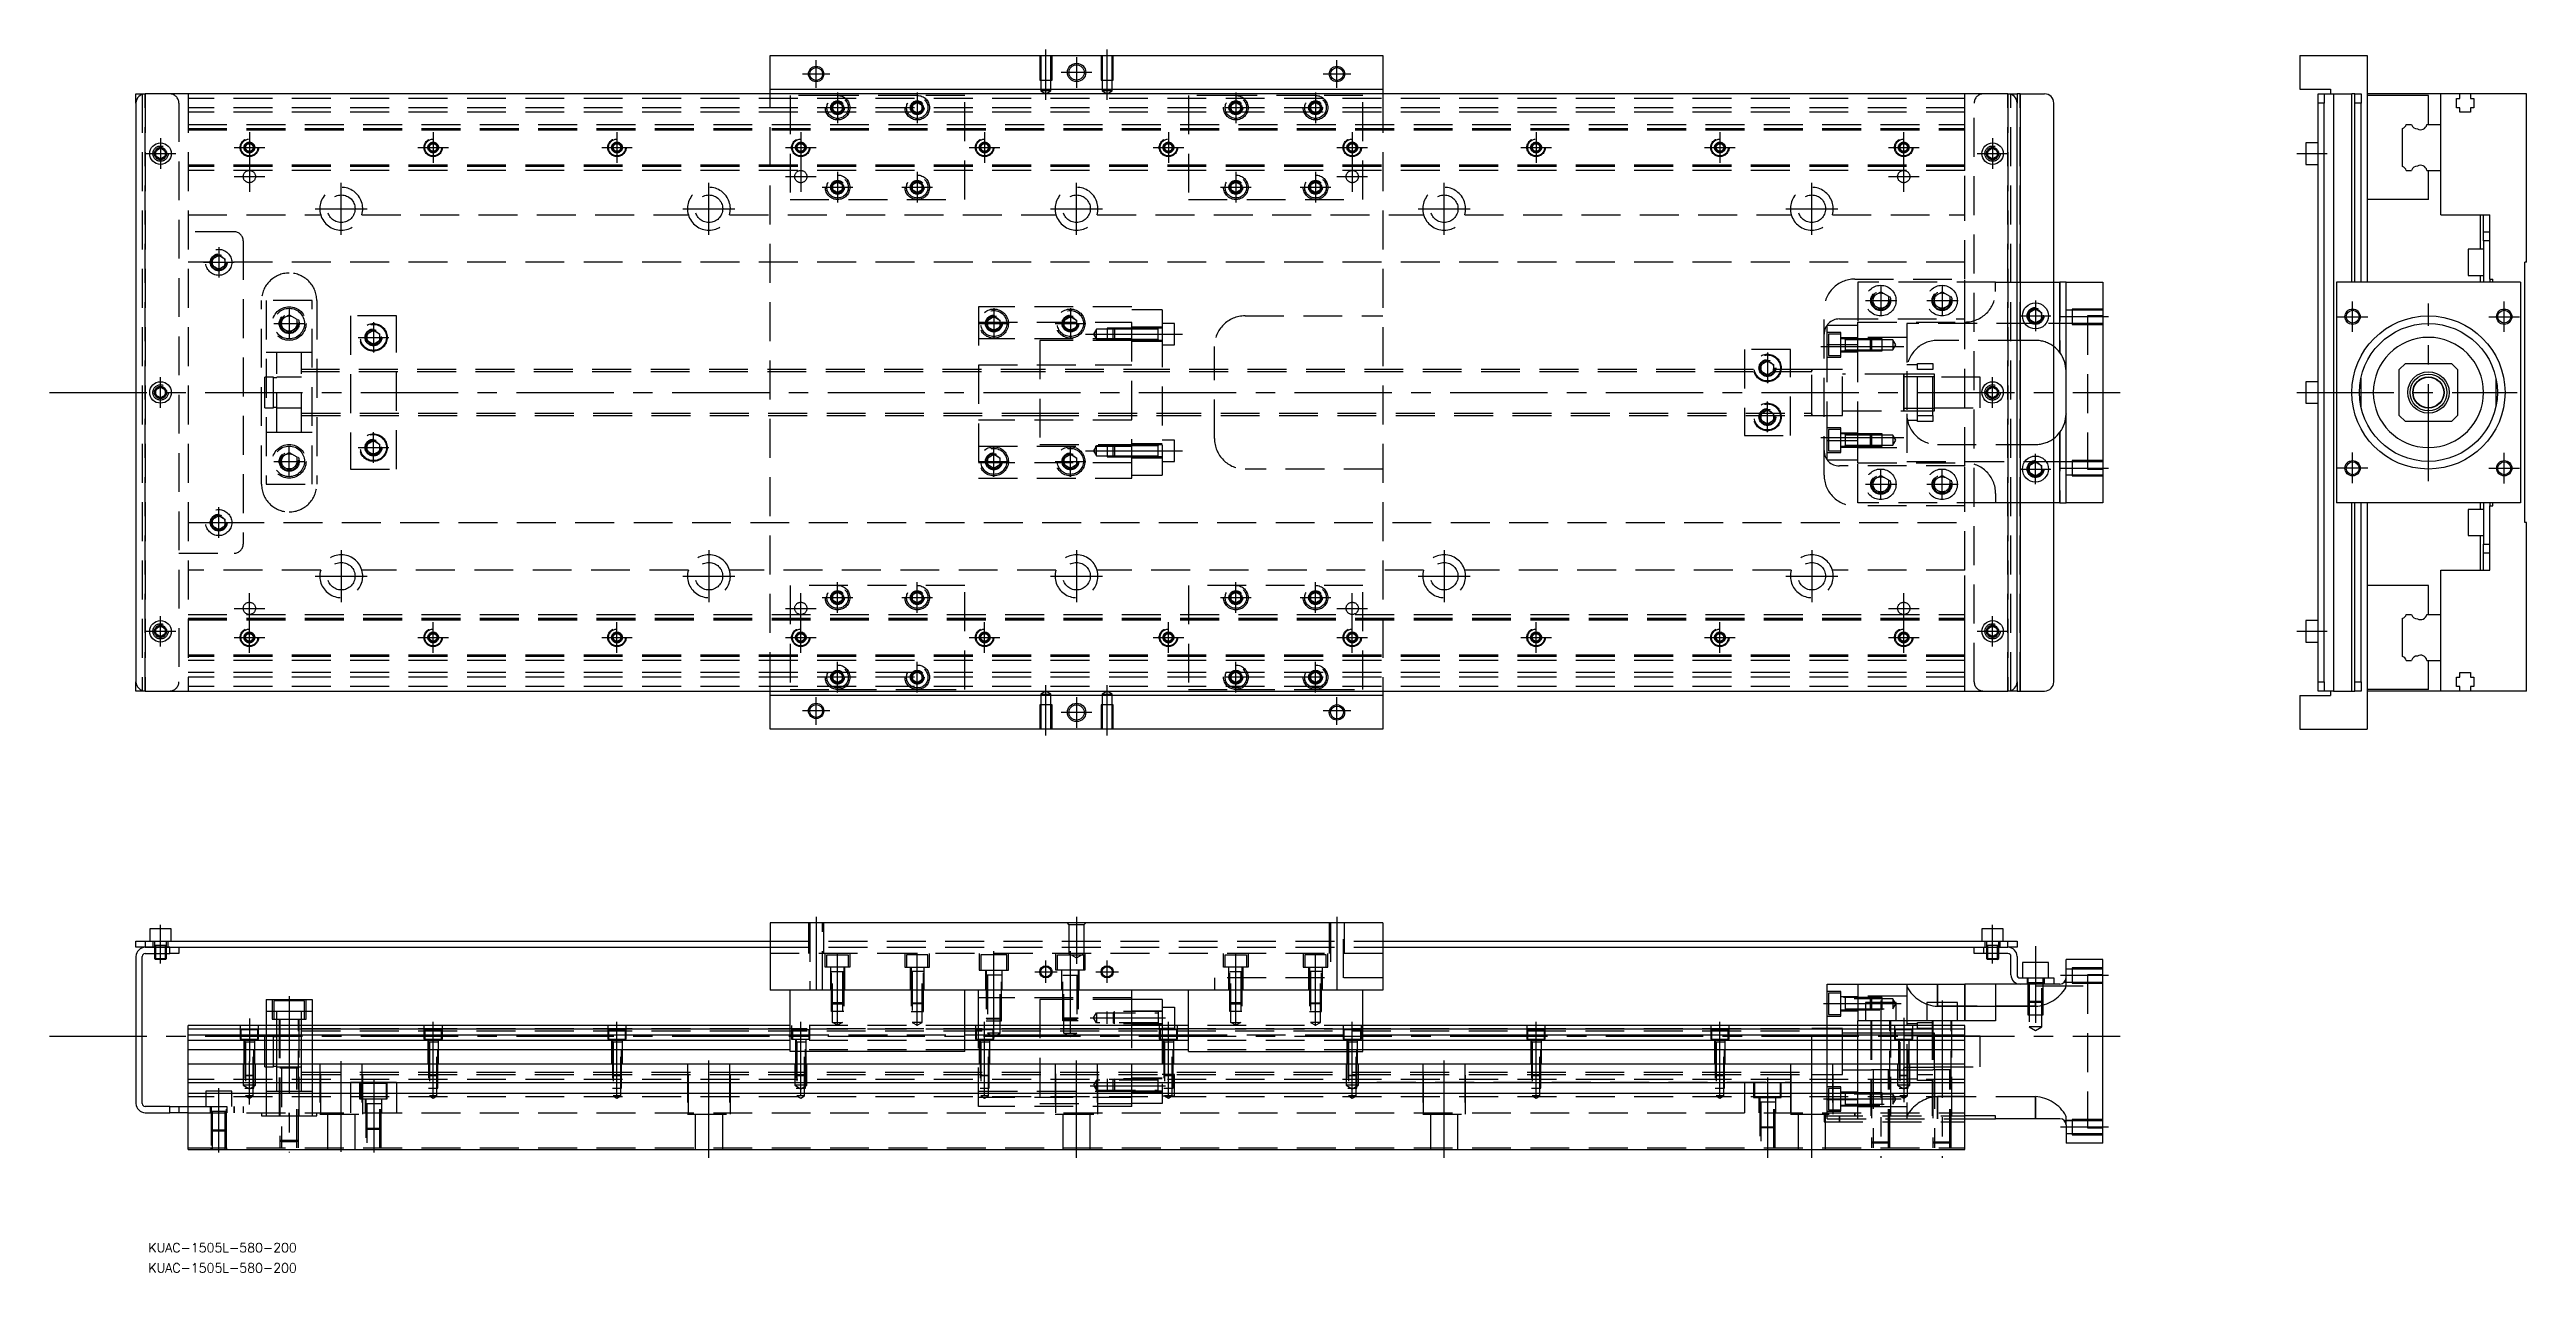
# Model space of a CAD drawing. Extents: x -8 to 801, y 0 to 399.
import ezdxf

# ---------------------------------------------------------------- set-up
doc = ezdxf.new("R2010")
doc.units = 0
doc.linetypes.add('CENTER', pattern=[50.8, 31.75, -6.35, 6.35, -6.35])
doc.linetypes.add('DASHED', pattern=[19.05, 12.7, -6.35])
doc.layers.get('0').update_dxf_attribs({"linetype": 'CONTINUOUS'})
doc.layers.add('CENTER', color=1, linetype='CENTER')
doc.styles.get("Standard").update_dxf_attribs({"font": 'txt.shx', "height": 3, "bigfont": 'bigfont.shx'})

# ---------------------------------------------------------------- blocks, each defined once
blk = doc.blocks.new('*U2')
at = {"color": 7, "linetype": 'CONTINUOUS'}
blk.add_text('KUAC-1505L-580-200', height=3, dxfattribs=at).set_placement((4.02, -280.79))
blk = doc.blocks.new('*U3')
at = {"color": 7, "linetype": 'CONTINUOUS'}
blk.add_text('KUAC-1505L-580-200', height=3, dxfattribs=at).set_placement((4.02, -287.39))

msp = doc.modelspace()

# ---------------------------------------------------------------- linework, layer by layer
at = {"color": 7, "linetype": 'CONTINUOUS'}
for p, q in [((227.61, 397.39), (427.61, 397.39)), ((227.61, 386.39), (227.61, 397.39)), ((427.61, 397.39), (427.61, 386.39)), ((726.88, 397.39), (726.88, 386.39)), ((726.88, 397.39), (748.88, 397.39)), ((748.88, 397.39), (748.88, 323.39)), ((20.61, 381.89), (20.61, 384.89)), ((20.61, 384.89), (23.61, 384.89)), ((20.61, 381.89), (20.61, 192.89)), ((631.61, 384.89), (23.61, 384.89)), ((227.61, 386.39), (427.61, 386.39)), ((227.61, 384.89), (227.61, 386.39)), ((427.61, 386.39), (427.61, 384.89)), ((631.61, 384.89), (634.61, 384.89)), ((634.61, 384.89), (634.61, 381.89)), ((635.61, 384.89), (634.61, 384.89)), ((634.61, 192.89), (634.61, 381.89)), ((635.61, 384.89), (635.61, 189.89)), ((635.61, 384.89), (643.61, 384.89)), ((646.61, 192.89), (646.61, 381.89)), ((726.88, 386.39), (736.88, 386.39)), ((732.88, 384.89), (734.88, 384.89)), ((732.88, 381.89), (732.88, 384.89)), ((734.88, 381.89), (732.88, 381.89)), ((732.88, 192.89), (732.88, 381.89)), ((734.88, 384.89), (737.88, 384.89)), ((734.88, 384.89), (734.88, 381.89)), ((734.88, 192.89), (734.88, 381.89)), ((736.88, 386.39), (736.88, 384.89)), ((737.88, 384.89), (737.88, 189.89)), ((737.88, 384.89), (743.88, 384.89)), ((743.88, 323.39), (743.88, 384.89)), ((744.88, 384.89), (743.88, 384.89)), ((744.88, 384.89), (746.88, 384.89)), ((744.88, 381.89), (744.88, 384.89)), ((746.88, 381.89), (744.88, 381.89)), ((744.88, 323.39), (744.88, 381.89)), ((746.88, 384.89), (746.88, 381.89)), ((746.88, 323.39), (746.88, 381.89)), ((772.88, 384.89), (748.88, 384.89)), ((768.88, 384.39), (748.88, 384.39)), ((768.88, 374.89), (768.88, 384.39)), ((772.88, 374.89), (772.88, 384.89)), ((779.18, 384.89), (772.88, 384.89)), ((778.03, 383.39), (779.18, 383.39)), ((778.03, 380.39), (778.03, 383.39)), ((779.18, 380.39), (778.03, 380.39)), ((782.58, 384.89), (779.18, 384.89)), ((779.18, 383.39), (779.18, 384.89)), ((779.18, 378.89), (779.18, 380.39)), ((782.58, 384.89), (782.58, 383.39)), ((800.88, 384.89), (782.58, 384.89)), ((782.58, 383.39), (783.73, 383.39)), ((782.58, 380.39), (782.58, 378.89)), ((783.73, 380.39), (782.58, 380.39)), ((783.73, 383.39), (783.73, 380.39)), ((800.88, 329.89), (800.88, 384.89)), ((760.38, 361.14), (760.38, 373.64)), ((761.63, 374.89), (763.4, 374.89)), ((768.35, 374.89), (772.88, 374.89)), ((772.88, 359.89), (772.88, 374.89)), ((772.88, 359.89), (772.88, 374.89)), ((782.58, 378.89), (779.18, 378.89)), ((27.11, 366.26), (28.61, 367.12)), ((27.11, 364.52), (27.11, 366.26)), ((28.61, 363.66), (27.11, 364.52)), ((28.61, 367.12), (30.11, 366.26)), ((30.11, 364.52), (28.61, 363.66)), ((30.11, 366.26), (30.11, 364.52)), ((625.11, 366.26), (626.61, 367.12)), ((625.11, 364.52), (625.11, 366.26)), ((626.61, 363.66), (625.11, 364.52)), ((626.61, 367.12), (628.11, 366.26)), ((628.11, 364.52), (626.61, 363.66)), ((628.11, 366.26), (628.11, 364.52)), ((728.88, 368.89), (728.88, 365.39)), ((732.88, 368.89), (728.88, 368.89)), ((728.88, 365.39), (728.88, 361.89)), ((728.88, 361.89), (732.88, 361.89)), ((761.63, 359.89), (763.4, 359.89)), ((768.35, 359.89), (772.88, 359.89)), ((768.88, 350.39), (768.88, 359.89)), ((772.88, 345.39), (772.88, 359.89)), ((768.88, 350.39), (748.88, 350.39)), ((772.88, 345.39), (788.88, 345.39)), ((785.88, 334.14), (785.88, 345.39)), ((786.88, 339.89), (786.88, 345.39)), ((786.88, 339.89), (788.88, 339.89)), ((786.88, 336.89), (786.88, 339.89)), ((788.88, 324.39), (788.88, 345.39)), ((781.88, 334.14), (781.88, 329.89)), ((786.88, 334.14), (781.88, 334.14)), ((788.88, 336.89), (786.88, 336.89)), ((786.88, 336.89), (786.88, 323.39)), ((781.88, 329.89), (781.88, 325.64)), ((781.88, 325.64), (786.88, 325.64)), ((785.88, 323.39), (785.88, 325.64)), ((788.88, 324.39), (789.88, 324.39)), ((788.88, 324.39), (788.88, 323.39)), ((789.88, 323.39), (789.88, 324.39)), ((800.88, 329.89), (800.38, 329.89)), ((800.38, 244.89), (800.38, 329.89)), ((646.61, 323.39), (648.61, 323.39)), ((648.61, 300.39), (648.61, 323.39)), ((650.61, 323.39), (648.61, 323.39)), ((650.61, 251.39), (650.61, 323.39)), ((650.61, 323.39), (662.61, 323.39)), ((662.61, 323.39), (662.61, 251.39)), ((798.88, 323.39), (738.88, 323.39)), ((738.88, 323.39), (738.88, 251.39)), ((798.88, 323.39), (798.88, 251.39)), ((638.61, 313.54), (640.61, 314.7)), ((638.61, 311.23), (638.61, 313.54)), ((640.61, 310.08), (638.61, 311.23)), ((640.61, 314.7), (642.61, 313.54)), ((642.61, 311.23), (640.61, 310.08)), ((642.61, 313.54), (642.61, 311.23)), ((746.88, 282.67), (746.88, 292.11)), ((761.38, 296.89), (759.38, 294.89)), ((759.38, 279.89), (759.38, 294.89)), ((761.38, 296.89), (776.38, 296.89)), ((778.38, 294.89), (776.38, 296.89)), ((778.38, 294.89), (778.38, 279.89)), ((790.88, 292.11), (790.88, 282.67)), ((27.11, 288.26), (28.61, 289.12)), ((27.11, 286.52), (27.11, 288.26)), ((28.61, 285.66), (27.11, 286.52)), ((28.61, 289.12), (30.11, 288.26)), ((30.11, 286.52), (28.61, 285.66)), ((30.11, 288.26), (30.11, 286.52)), ((625.11, 288.26), (626.61, 289.12)), ((625.11, 286.52), (625.11, 288.26)), ((626.61, 285.66), (625.11, 286.52)), ((626.61, 289.12), (628.11, 288.26)), ((628.11, 286.52), (626.61, 285.66)), ((628.11, 288.26), (628.11, 286.52)), ((728.88, 290.89), (728.88, 287.39)), ((732.88, 290.89), (728.88, 290.89)), ((728.88, 287.39), (728.88, 283.89)), ((728.88, 283.89), (732.88, 283.89)), ((759.38, 279.89), (761.38, 277.89)), ((776.38, 277.89), (761.38, 277.89)), ((776.38, 277.89), (778.38, 279.89)), ((648.61, 251.39), (648.61, 274.39)), ((638.61, 263.54), (640.61, 264.7)), ((638.61, 261.23), (638.61, 263.54)), ((640.61, 260.08), (638.61, 261.23)), ((640.61, 264.7), (642.61, 263.54)), ((642.61, 261.23), (640.61, 260.08)), ((642.61, 263.54), (642.61, 261.23)), ((648.61, 251.39), (646.61, 251.39)), ((648.61, 251.39), (650.61, 251.39)), ((662.61, 251.39), (650.61, 251.39)), ((798.88, 251.39), (738.88, 251.39)), ((743.88, 189.89), (743.88, 251.39)), ((744.88, 192.89), (744.88, 251.39)), ((746.88, 192.89), (746.88, 251.39)), ((748.88, 251.39), (748.88, 177.39)), ((785.88, 249.14), (785.88, 251.39)), ((786.88, 251.39), (786.88, 237.89)), ((788.88, 251.39), (788.88, 250.39)), ((789.88, 250.39), (789.88, 251.39)), ((781.88, 249.14), (781.88, 244.89)), ((786.88, 249.14), (781.88, 249.14)), ((781.88, 244.89), (781.88, 240.64)), ((788.88, 229.39), (788.88, 250.39)), ((788.88, 250.39), (789.88, 250.39)), ((800.88, 244.89), (800.38, 244.89)), ((800.88, 189.89), (800.88, 244.89)), ((781.88, 240.64), (786.88, 240.64)), ((785.88, 229.39), (785.88, 240.64)), ((786.88, 237.89), (788.88, 237.89)), ((786.88, 234.89), (786.88, 237.89)), ((788.88, 234.89), (786.88, 234.89)), ((786.88, 229.39), (786.88, 234.89)), ((772.88, 214.89), (772.88, 229.39)), ((772.88, 229.39), (788.88, 229.39)), ((768.88, 224.39), (748.88, 224.39)), ((768.88, 214.89), (768.88, 224.39)), ((27.11, 210.26), (28.61, 211.12)), ((27.11, 208.52), (27.11, 210.26)), ((28.61, 211.12), (30.11, 210.26)), ((30.11, 210.26), (30.11, 208.52)), ((625.11, 210.26), (626.61, 211.12)), ((625.11, 208.52), (625.11, 210.26)), ((626.61, 211.12), (628.11, 210.26)), ((628.11, 210.26), (628.11, 208.52)), ((728.88, 212.89), (728.88, 209.39)), ((732.88, 212.89), (728.88, 212.89)), ((760.38, 201.14), (760.38, 213.64)), ((761.63, 214.89), (763.4, 214.89)), ((768.35, 214.89), (772.88, 214.89)), ((772.88, 199.89), (772.88, 214.89)), ((772.88, 199.89), (772.88, 214.89)), ((28.61, 207.66), (27.11, 208.52)), ((30.11, 208.52), (28.61, 207.66)), ((626.61, 207.66), (625.11, 208.52)), ((628.11, 208.52), (626.61, 207.66)), ((728.88, 209.39), (728.88, 205.89)), ((728.88, 205.89), (732.88, 205.89)), ((761.63, 199.89), (763.4, 199.89)), ((768.35, 199.89), (772.88, 199.89)), ((768.88, 190.39), (768.88, 199.89)), ((772.88, 189.89), (772.88, 199.89)), ((778.03, 194.39), (779.18, 194.39)), ((778.03, 191.39), (778.03, 194.39)), ((779.18, 195.89), (782.58, 195.89)), ((779.18, 194.39), (779.18, 195.89)), ((782.58, 195.89), (782.58, 194.39)), ((782.58, 194.39), (783.73, 194.39)), ((783.73, 194.39), (783.73, 191.39)), ((20.61, 189.89), (20.61, 192.89)), ((23.61, 189.89), (20.61, 189.89)), ((23.61, 189.89), (631.61, 189.89)), ((227.61, 188.39), (227.61, 189.89)), ((227.61, 177.39), (227.61, 188.39)), ((427.61, 188.39), (227.61, 188.39)), ((427.61, 189.89), (427.61, 188.39)), ((427.61, 188.39), (427.61, 177.39)), ((634.61, 189.89), (631.61, 189.89)), ((634.61, 192.89), (634.61, 189.89)), ((634.61, 189.89), (635.61, 189.89)), ((635.61, 189.89), (643.61, 189.89)), ((726.88, 188.39), (736.88, 188.39)), ((726.88, 188.39), (726.88, 177.39)), ((732.88, 192.89), (734.88, 192.89)), ((732.88, 189.89), (732.88, 192.89)), ((734.88, 189.89), (732.88, 189.89)), ((734.88, 192.89), (734.88, 189.89)), ((737.88, 189.89), (734.88, 189.89)), ((736.88, 189.89), (736.88, 188.39)), ((737.88, 189.89), (743.88, 189.89)), ((743.88, 189.89), (744.88, 189.89)), ((744.88, 192.89), (746.88, 192.89)), ((744.88, 189.89), (744.88, 192.89)), ((746.88, 189.89), (744.88, 189.89)), ((746.88, 192.89), (746.88, 189.89)), ((768.88, 190.39), (748.88, 190.39)), ((772.88, 189.89), (748.88, 189.89)), ((779.18, 189.89), (772.88, 189.89)), ((779.18, 191.39), (778.03, 191.39)), ((779.18, 189.89), (779.18, 191.39)), ((782.58, 189.89), (779.18, 189.89)), ((782.58, 191.39), (782.58, 189.89)), ((783.73, 191.39), (782.58, 191.39)), ((800.88, 189.89), (782.58, 189.89)), ((427.61, 177.39), (227.61, 177.39)), ((726.88, 177.39), (748.88, 177.39)), ((227.61, 114.19), (227.61, 92.19)), ((427.61, 114.19), (227.61, 114.19)), ((427.61, 114.19), (427.61, 92.19)), ((20.61, 106.19), (20.61, 108.19)), ((20.61, 108.19), (23.61, 108.19)), ((23.61, 106.19), (20.61, 106.19)), ((23.61, 108.19), (23.61, 106.19)), ((23.61, 108.19), (227.61, 108.19)), ((23.61, 106.19), (31.61, 106.19)), ((31.61, 106.19), (23.61, 106.19)), ((32.11, 112.19), (25.11, 112.19)), ((25.11, 112.19), (25.11, 108.19)), ((31.61, 106.19), (227.61, 106.19)), ((31.61, 104.19), (31.61, 106.19)), ((32.11, 108.19), (32.11, 112.19)), ((34.61, 106.19), (34.61, 104.19)), ((427.61, 108.19), (631.61, 108.19)), ((427.61, 106.19), (623.61, 106.19)), ((620.61, 104.19), (620.61, 106.19)), ((630.11, 112.19), (623.11, 112.19)), ((623.11, 112.19), (623.11, 108.19)), ((623.61, 106.19), (623.61, 104.19)), ((623.61, 106.19), (631.61, 106.19)), ((623.61, 106.19), (631.61, 106.19)), ((630.11, 108.19), (630.11, 112.19)), ((631.61, 106.19), (631.61, 108.19)), ((631.61, 108.19), (634.61, 108.19)), ((634.61, 106.19), (631.61, 106.19)), ((634.61, 108.19), (634.61, 106.19)), ((20.61, 103.19), (20.61, 55.19)), ((22.61, 55.19), (22.61, 103.19)), ((23.61, 104.19), (31.61, 104.19)), ((26.61, 104.19), (26.61, 102.54)), ((26.61, 102.54), (30.61, 102.54)), ((26.61, 102.54), (26.96, 102.19)), ((30.26, 102.19), (26.96, 102.19)), ((30.26, 102.19), (30.61, 102.54)), ((30.61, 102.54), (30.61, 104.19)), ((34.61, 104.19), (31.61, 104.19)), ((623.61, 104.19), (620.61, 104.19)), ((631.61, 104.19), (623.61, 104.19)), ((624.61, 104.19), (624.61, 102.54)), ((624.61, 102.54), (628.61, 102.54)), ((624.61, 102.54), (624.96, 102.19)), ((628.26, 102.19), (624.96, 102.19)), ((628.26, 102.19), (628.61, 102.54)), ((628.61, 102.54), (628.61, 104.19)), ((632.61, 97.19), (632.61, 103.19)), ((634.61, 103.19), (634.61, 97.19)), ((644.86, 101.19), (636.36, 101.19)), ((636.36, 101.19), (636.36, 96.19)), ((644.86, 96.19), (644.86, 101.19)), ((650.61, 96.19), (650.61, 102.19)), ((662.61, 102.19), (650.61, 102.19)), ((662.61, 42.19), (662.61, 102.19)), ((63.11, 89.19), (78.11, 89.19)), ((63.11, 89.19), (63.11, 80.69)), ((78.11, 89.19), (78.11, 80.69)), ((427.61, 92.19), (227.61, 92.19)), ((234.11, 72.19), (234.11, 92.19)), ((291.11, 72.19), (291.11, 92.19)), ((295.61, 80.69), (295.61, 92.19)), ((345.61, 80.69), (345.61, 92.19)), ((355.61, 89.19), (345.61, 89.19)), ((352.96, 89.19), (352.61, 89.19)), ((355.61, 89.19), (355.61, 80.69)), ((364.11, 72.19), (364.11, 92.19)), ((421.11, 72.19), (421.11, 92.19)), ((572.61, 94.19), (582.61, 94.19)), ((572.61, 87.84), (572.61, 94.19)), ((582.61, 94.19), (582.61, 82.19)), ((582.61, 94.19), (617.61, 94.19)), ((617.61, 82.19), (617.61, 94.19)), ((627.61, 94.19), (617.61, 94.19)), ((627.61, 94.19), (627.61, 82.19)), ((635.61, 94.19), (627.61, 94.19)), ((635.61, 96.19), (643.61, 96.19)), ((643.61, 94.19), (635.61, 94.19)), ((643.61, 94.19), (643.61, 96.19)), ((643.61, 96.19), (646.61, 96.19)), ((646.61, 94.19), (643.61, 94.19)), ((646.61, 96.19), (646.61, 94.19)), ((648.61, 94.19), (646.61, 94.19)), ((355.61, 86.69), (359.61, 86.69)), ((359.61, 86.69), (359.61, 80.69)), ((572.61, 80.69), (572.61, 87.84)), ((572.61, 87.84), (582.61, 87.84)), ((582.61, 80.69), (582.61, 82.19)), ((627.61, 82.19), (582.61, 82.19)), ((595.11, 88.19), (585.11, 88.19)), ((585.11, 88.19), (585.11, 82.19)), ((595.11, 82.19), (595.11, 88.19)), ((615.11, 88.19), (605.11, 88.19)), ((605.11, 88.19), (605.11, 82.19)), ((615.11, 82.19), (615.11, 88.19)), ((234.11, 80.69), (37.61, 80.69)), ((37.61, 40.19), (37.61, 80.69)), ((234.11, 79.44), (37.61, 79.44)), ((37.61, 77.66), (234.11, 77.66)), ((234.11, 75.77), (37.61, 75.77)), ((364.11, 80.69), (291.11, 80.69)), ((364.11, 79.44), (291.11, 79.44)), ((291.11, 77.66), (364.11, 77.66)), ((364.11, 75.77), (291.11, 75.77)), ((617.61, 80.69), (421.11, 80.69)), ((617.61, 79.44), (421.11, 79.44)), ((421.11, 77.66), (617.61, 77.66)), ((617.61, 75.77), (421.11, 75.77)), ((598.61, 77.31), (597.61, 77.31)), ((600.36, 77.31), (598.61, 77.31)), ((602.11, 77.31), (600.36, 77.31)), ((607.11, 77.31), (602.11, 77.31)), ((607.61, 77.31), (607.11, 77.31)), ((617.61, 40.19), (617.61, 80.69)), ((234.11, 72.71), (37.61, 72.71)), ((37.61, 68.19), (617.61, 68.19)), ((73.61, 66.69), (67.61, 66.69)), ((73.61, 66.69), (67.61, 66.69)), ((291.11, 72.19), (234.11, 72.19)), ((364.11, 72.71), (291.11, 72.71)), ((364.11, 72.19), (421.11, 72.19)), ((617.61, 72.71), (421.11, 72.71)), ((597.61, 67.06), (607.61, 67.06)), ((617.61, 61.89), (37.61, 61.89)), ((617.61, 58.49), (37.61, 58.49)), ((31.61, 54.19), (23.61, 54.19)), ((23.61, 52.19), (31.61, 52.19)), ((31.61, 52.19), (31.61, 54.19)), ((31.61, 54.19), (34.61, 54.19)), ((34.61, 52.19), (31.61, 52.19)), ((34.61, 54.19), (34.61, 52.19)), ((34.61, 54.19), (37.61, 54.19)), ((37.61, 52.19), (34.61, 52.19)), ((627.61, 51.19), (617.61, 51.19)), ((617.61, 50.19), (627.61, 50.19)), ((627.61, 50.19), (627.61, 51.19)), ((648.61, 50.19), (627.61, 50.19)), ((650.61, 48.19), (650.61, 42.19)), ((662.61, 42.19), (650.61, 42.19)), ((37.61, 40.19), (617.61, 40.19))]:
    msp.add_line(p, q, dxfattribs=at)
at = {"color": 3, "linetype": 'DASHED'}
for p, q in [((315.61, 397.39), (315.61, 389.39)), ((315.96, 397.39), (315.96, 389.39)), ((319.26, 389.39), (319.26, 397.39)), ((319.61, 389.39), (319.61, 397.39)), ((335.61, 397.39), (335.61, 389.39)), ((335.96, 397.39), (335.96, 389.39)), ((339.26, 389.39), (339.26, 397.39)), ((339.61, 389.39), (339.61, 397.39)), ((315.61, 389.39), (319.61, 389.39)), ((315.96, 389.39), (315.96, 385.89)), ((319.26, 385.89), (319.26, 389.39)), ((335.61, 389.39), (339.61, 389.39)), ((335.96, 389.39), (335.96, 385.89)), ((339.26, 385.89), (339.26, 389.39)), ((22.61, 384.89), (22.61, 189.89)), ((23.61, 384.89), (23.61, 189.89)), ((23.61, 189.89), (23.61, 384.89)), ((23.61, 189.89), (23.61, 384.89)), ((23.61, 384.89), (23.61, 189.89)), ((34.61, 381.89), (34.61, 192.89)), ((37.61, 384.89), (37.61, 189.89)), ((617.61, 383.39), (37.61, 383.39)), ((617.61, 380.39), (37.61, 380.39)), ((227.61, 189.89), (227.61, 384.89)), ((249.61, 384.39), (234.11, 384.39)), ((234.11, 384.39), (234.11, 350.39)), ((248.11, 381.26), (249.61, 382.12)), ((248.11, 379.52), (248.11, 381.26)), ((275.61, 384.39), (249.61, 384.39)), ((249.61, 382.12), (251.11, 381.26)), ((251.11, 381.26), (251.11, 379.52)), ((251.58, 380.72), (251.61, 380.39)), ((274.11, 381.26), (275.61, 382.12)), ((274.11, 379.52), (274.11, 381.26)), ((291.11, 384.39), (275.61, 384.39)), ((275.61, 382.12), (277.11, 381.26)), ((277.11, 381.26), (277.11, 379.52)), ((277.58, 380.72), (277.61, 380.39)), ((291.11, 350.39), (291.11, 384.39)), ((317.61, 385.89), (315.96, 385.89)), ((315.96, 385.89), (317.61, 384.94)), ((319.26, 385.89), (317.61, 385.89)), ((317.61, 384.94), (319.26, 385.89)), ((337.61, 385.89), (335.96, 385.89)), ((335.96, 385.89), (337.61, 384.94)), ((339.26, 385.89), (337.61, 385.89)), ((337.61, 384.94), (339.26, 385.89)), ((379.61, 384.39), (364.11, 384.39)), ((364.11, 384.39), (364.11, 350.39)), ((378.11, 381.26), (379.61, 382.12)), ((378.11, 379.52), (378.11, 381.26)), ((405.61, 384.39), (379.61, 384.39)), ((379.61, 382.12), (381.11, 381.26)), ((381.11, 381.26), (381.11, 379.52)), ((381.58, 380.72), (381.61, 380.39)), ((403.61, 380.39), (403.64, 380.74)), ((404.11, 381.26), (405.61, 382.12)), ((404.11, 379.52), (404.11, 381.26)), ((421.11, 384.39), (405.61, 384.39)), ((405.61, 382.12), (407.11, 381.26)), ((407.11, 381.26), (407.11, 379.52)), ((421.11, 350.39), (421.11, 384.39)), ((427.61, 384.89), (427.61, 189.89)), ((617.61, 374.89), (617.61, 384.89)), ((620.61, 192.89), (620.61, 381.89)), ((631.61, 189.89), (631.61, 384.89)), ((631.61, 384.89), (631.61, 189.89)), ((632.61, 189.89), (632.61, 384.89)), ((635.61, 189.89), (635.61, 384.89)), ((617.61, 378.89), (37.61, 378.89)), ((37.61, 374.89), (617.61, 374.89)), ((37.61, 373.64), (617.61, 373.64)), ((37.61, 373.5), (617.61, 373.5)), ((37.61, 373.49), (617.61, 373.49)), ((37.61, 373.19), (617.61, 373.19)), ((249.61, 378.66), (248.11, 379.52)), ((251.11, 379.52), (249.61, 378.66)), ((275.61, 378.66), (274.11, 379.52)), ((277.11, 379.52), (275.61, 378.66)), ((379.61, 378.66), (378.11, 379.52)), ((381.11, 379.52), (379.61, 378.66)), ((405.61, 378.66), (404.11, 379.52)), ((407.11, 379.52), (405.61, 378.66)), ((617.61, 373.64), (617.61, 374.89)), ((617.61, 361.14), (617.61, 373.64)), ((26.61, 365.39), (26.64, 365.74)), ((56.11, 367.39), (56.12, 367.61)), ((56.36, 368.11), (57.61, 368.83)), ((56.36, 366.67), (56.36, 368.11)), ((57.61, 365.95), (56.36, 366.67)), ((57.61, 368.83), (58.86, 368.11)), ((58.86, 366.67), (57.61, 365.95)), ((58.86, 368.11), (58.86, 366.67)), ((116.36, 368.11), (117.61, 368.83)), ((116.36, 366.67), (116.36, 368.11)), ((117.61, 365.95), (116.36, 366.67)), ((117.61, 368.83), (118.86, 368.11)), ((118.86, 366.67), (117.61, 365.95)), ((118.86, 368.11), (118.86, 366.67)), ((119.08, 367.65), (119.11, 367.39)), ((176.11, 367.39), (176.12, 367.61)), ((176.36, 368.11), (177.61, 368.83)), ((176.36, 366.67), (176.36, 368.11)), ((177.61, 365.95), (176.36, 366.67)), ((177.61, 368.83), (178.86, 368.11)), ((178.86, 366.67), (177.61, 365.95)), ((178.86, 368.11), (178.86, 366.67)), ((236.11, 367.39), (236.13, 367.64)), ((236.36, 368.11), (237.61, 368.83)), ((236.36, 366.67), (236.36, 368.11)), ((237.61, 365.95), (236.36, 366.67)), ((237.61, 368.83), (238.86, 368.11)), ((238.86, 366.67), (237.61, 365.95)), ((238.86, 368.11), (238.86, 366.67)), ((296.11, 367.39), (296.12, 367.61)), ((296.36, 368.11), (297.61, 368.83)), ((296.36, 366.67), (296.36, 368.11)), ((297.61, 365.95), (296.36, 366.67)), ((297.61, 368.83), (298.86, 368.11)), ((298.86, 366.67), (297.61, 365.95)), ((298.86, 368.11), (298.86, 366.67)), ((356.11, 367.39), (356.13, 367.64)), ((356.36, 368.11), (357.61, 368.83)), ((356.36, 366.67), (356.36, 368.11)), ((357.61, 365.95), (356.36, 366.67)), ((357.61, 368.83), (358.86, 368.11)), ((358.86, 366.67), (357.61, 365.95)), ((358.86, 368.11), (358.86, 366.67)), ((416.11, 367.39), (416.12, 367.61)), ((416.36, 368.11), (417.61, 368.83)), ((416.36, 366.67), (416.36, 368.11)), ((417.61, 365.95), (416.36, 366.67)), ((417.61, 368.83), (418.86, 368.11)), ((418.86, 366.67), (417.61, 365.95)), ((418.86, 368.11), (418.86, 366.67)), ((476.11, 367.39), (476.13, 367.64)), ((476.36, 368.11), (477.61, 368.83)), ((476.36, 366.67), (476.36, 368.11)), ((477.61, 365.95), (476.36, 366.67)), ((477.61, 368.83), (478.86, 368.11)), ((478.86, 366.67), (477.61, 365.95)), ((478.86, 368.11), (478.86, 366.67)), ((536.36, 368.11), (537.61, 368.83)), ((536.36, 366.67), (536.36, 368.11)), ((537.61, 365.95), (536.36, 366.67)), ((537.61, 368.83), (538.86, 368.11)), ((538.86, 366.67), (537.61, 365.95)), ((538.86, 368.11), (538.86, 366.67)), ((539.08, 367.65), (539.11, 367.39)), ((596.36, 368.11), (597.61, 368.83)), ((596.36, 366.67), (596.36, 368.11)), ((597.61, 365.95), (596.36, 366.67)), ((597.61, 368.83), (598.86, 368.11)), ((598.86, 366.67), (597.61, 365.95)), ((598.86, 368.11), (598.86, 366.67)), ((599.08, 367.65), (599.11, 367.39)), ((628.58, 365.72), (628.61, 365.39)), ((617.61, 361.59), (37.61, 361.59)), ((617.61, 361.29), (37.61, 361.29)), ((617.61, 361.27), (37.61, 361.27)), ((617.61, 361.14), (37.61, 361.14)), ((617.61, 359.89), (37.61, 359.89)), ((248.11, 355.26), (249.61, 356.12)), ((249.61, 356.12), (251.11, 355.26)), ((274.11, 355.26), (275.61, 356.12)), ((275.61, 356.12), (277.11, 355.26)), ((378.11, 355.26), (379.61, 356.12)), ((379.61, 356.12), (381.11, 355.26)), ((404.11, 355.26), (405.61, 356.12)), ((405.61, 356.12), (407.11, 355.26)), ((617.61, 359.89), (617.61, 361.14)), ((617.61, 345.39), (617.61, 359.89)), ((234.11, 350.39), (291.11, 350.39)), ((247.61, 354.39), (247.64, 354.74)), ((248.11, 353.52), (248.11, 355.26)), ((249.61, 352.66), (248.11, 353.52)), ((251.11, 353.52), (249.61, 352.66)), ((251.11, 355.26), (251.11, 353.52)), ((273.61, 354.39), (273.63, 354.69)), ((274.11, 353.52), (274.11, 355.26)), ((275.61, 352.66), (274.11, 353.52)), ((277.11, 353.52), (275.61, 352.66)), ((277.11, 355.26), (277.11, 353.52)), ((364.11, 350.39), (421.11, 350.39)), ((378.11, 353.52), (378.11, 355.26)), ((379.61, 352.66), (378.11, 353.52)), ((381.11, 353.52), (379.61, 352.66)), ((381.11, 355.26), (381.11, 353.52)), ((381.58, 354.72), (381.61, 354.39)), ((403.61, 354.39), (403.64, 354.74)), ((404.11, 353.52), (404.11, 355.26)), ((405.61, 352.66), (404.11, 353.52)), ((407.11, 353.52), (405.61, 352.66)), ((407.11, 355.26), (407.11, 353.52)), ((52.61, 339.89), (34.61, 339.89)), ((37.61, 345.39), (80.9, 345.39)), ((94.32, 345.39), (200.9, 345.39)), ((214.32, 345.39), (320.9, 345.39)), ((334.32, 345.39), (440.9, 345.39)), ((454.32, 345.39), (560.9, 345.39)), ((574.32, 345.39), (617.61, 345.39)), ((617.61, 324.39), (617.61, 345.39)), ((45.61, 331.04), (47.61, 332.2)), ((47.61, 332.2), (49.61, 331.04)), ((55.61, 336.89), (55.61, 237.89)), ((45.51, 329.89), (37.61, 329.89)), ((45.11, 329.89), (45.14, 330.3)), ((45.61, 328.73), (45.61, 331.04)), ((47.61, 327.58), (45.61, 328.73)), ((49.61, 328.73), (47.61, 327.58)), ((49.61, 331.04), (49.61, 328.73)), ((617.61, 329.89), (49.71, 329.89)), ((581.61, 324.39), (617.61, 324.39)), ((617.61, 311.39), (617.61, 324.39)), ((61.61, 257.39), (61.61, 317.39)), ((63.11, 317.39), (63.11, 257.39)), ((78.11, 317.39), (63.11, 317.39)), ((78.11, 257.39), (78.11, 317.39)), ((79.61, 317.39), (79.61, 257.39)), ((295.61, 315.39), (295.61, 259.39)), ((345.61, 315.39), (295.61, 315.39)), ((345.61, 259.39), (345.61, 315.39)), ((582.61, 323.39), (582.61, 310.39)), ((627.61, 323.39), (582.61, 323.39)), ((587.61, 318.83), (590.11, 320.28)), ((587.61, 315.95), (587.61, 318.83)), ((590.11, 314.5), (587.61, 315.95)), ((590.11, 320.28), (592.61, 318.83)), ((592.61, 315.95), (590.11, 314.5)), ((592.61, 318.83), (592.61, 315.95)), ((593.08, 317.75), (593.11, 317.39)), ((607.61, 318.83), (610.11, 320.28)), ((607.61, 315.95), (607.61, 318.83)), ((610.11, 314.5), (607.61, 315.95)), ((610.11, 320.28), (612.61, 318.83)), ((612.61, 315.95), (610.11, 314.5)), ((612.61, 318.83), (612.61, 315.95)), ((613.08, 317.75), (613.11, 317.39)), ((627.61, 320.39), (627.61, 323.39)), ((627.61, 323.39), (634.61, 323.39)), ((634.61, 323.39), (646.61, 323.39)), ((648.61, 323.39), (648.61, 300.39)), ((68.11, 311.33), (70.61, 312.78)), ((68.11, 308.45), (68.11, 311.33)), ((70.61, 307), (68.11, 308.45)), ((70.61, 312.78), (73.11, 311.33)), ((73.11, 308.45), (70.61, 307)), ((73.11, 311.33), (73.11, 308.45)), ((73.58, 310.25), (73.61, 309.89)), ((105.61, 312.39), (90.61, 312.39)), ((90.61, 312.39), (90.61, 262.39)), ((96.11, 306.54), (98.11, 307.7)), ((98.11, 307.7), (100.11, 306.54)), ((105.61, 262.39), (105.61, 312.39)), ((295.61, 310.39), (345.61, 310.39)), ((298.61, 311.04), (300.61, 312.2)), ((298.61, 308.73), (298.61, 311.04)), ((300.61, 307.58), (298.61, 308.73)), ((300.61, 312.2), (302.61, 311.04)), ((302.61, 308.73), (300.61, 307.58)), ((302.61, 311.04), (302.61, 308.73)), ((303.09, 310.18), (303.11, 309.89)), ((323.11, 309.89), (323.13, 310.26)), ((323.61, 311.04), (325.61, 312.2)), ((323.61, 308.73), (323.61, 311.04)), ((325.61, 307.58), (323.61, 308.73)), ((325.61, 312.2), (327.61, 311.04)), ((327.61, 308.73), (325.61, 307.58)), ((327.61, 311.04), (327.61, 308.73)), ((334.11, 308.09), (333.15, 306.44)), ((334.11, 304.79), (334.11, 308.09)), ((337.61, 308.09), (334.11, 308.09)), ((337.61, 308.44), (337.61, 304.44)), ((339.96, 308.44), (337.61, 308.44)), ((339.61, 308.09), (337.61, 308.09)), ((339.96, 308.44), (339.61, 308.09)), ((339.61, 304.79), (339.61, 308.09)), ((345.61, 308.09), (339.61, 308.09)), ((345.61, 308.09), (339.61, 308.09)), ((339.96, 308.44), (339.96, 304.44)), ((345.61, 308.44), (339.96, 308.44)), ((345.61, 308.44), (339.96, 308.44)), ((355.61, 314.39), (345.61, 314.39)), ((355.61, 308.69), (345.61, 308.69)), ((354.21, 308.44), (345.61, 308.44)), ((355.61, 308.37), (345.61, 308.37)), ((354.21, 308.09), (345.61, 308.09)), ((355.61, 308.44), (354.2, 308.44)), ((354.21, 304.44), (354.21, 308.44)), ((354.21, 308.23), (354.21, 308.44)), ((354.21, 308.44), (354.21, 308.23)), ((355.61, 314.39), (355.61, 308.37)), ((359.61, 309.94), (355.61, 309.94)), ((355.61, 308.37), (355.61, 266.41)), ((359.61, 302.94), (359.61, 309.94)), ((382.61, 312.39), (427.61, 312.39)), ((571.61, 260.39), (571.61, 314.39)), ((572.61, 303.04), (572.61, 309.39)), ((572.61, 309.39), (582.61, 309.39)), ((576.61, 311.39), (617.61, 311.39)), ((582.61, 303.04), (582.61, 310.39)), ((582.61, 310.39), (617.61, 310.39)), ((582.61, 303.04), (582.61, 309.39)), ((598.61, 309.89), (598.61, 294.39)), ((640.61, 309.89), (598.61, 309.89)), ((617.61, 263.39), (617.61, 311.39)), ((657.61, 309.89), (640.61, 309.89)), ((643.09, 312.68), (643.11, 312.39)), ((652.61, 314.24), (650.61, 314.24)), ((650.61, 310.04), (652.61, 310.04)), ((652.61, 314.64), (652.61, 309.64)), ((662.61, 314.64), (652.61, 314.64)), ((662.61, 314.24), (652.61, 314.24)), ((652.61, 310.04), (662.61, 310.04)), ((652.61, 309.64), (662.61, 309.64)), ((657.61, 312.39), (657.61, 262.39)), ((662.61, 312.39), (657.61, 312.39)), ((66.61, 300.39), (63.11, 300.39)), ((66.61, 274.39), (66.61, 300.39)), ((74.61, 300.39), (66.61, 300.39)), ((74.61, 300.39), (66.61, 300.39)), ((74.61, 274.39), (74.61, 300.39)), ((78.11, 300.39), (74.61, 300.39)), ((96.11, 304.23), (96.11, 306.54)), ((98.11, 303.08), (96.11, 304.23)), ((100.11, 304.23), (98.11, 303.08)), ((100.11, 306.54), (100.11, 304.23)), ((100.59, 305.68), (100.61, 305.39)), ((345.61, 304.89), (295.61, 304.89)), ((315.61, 304.39), (315.61, 270.39)), ((345.61, 304.39), (315.61, 304.39)), ((333.15, 306.44), (334.11, 304.79)), ((334.11, 304.79), (337.61, 304.79)), ((337.61, 304.79), (339.61, 304.79)), ((337.61, 304.44), (339.96, 304.44)), ((339.61, 304.79), (345.61, 304.79)), ((339.61, 304.79), (339.96, 304.44)), ((339.61, 304.79), (345.61, 304.79)), ((339.96, 304.44), (345.61, 304.44)), ((339.96, 304.44), (345.61, 304.44)), ((345.61, 304.79), (354.21, 304.79)), ((345.61, 304.44), (354.21, 304.44)), ((345.61, 304.19), (355.61, 304.19)), ((354.2, 304.44), (355.61, 304.44)), ((354.21, 304.44), (354.21, 304.66)), ((354.21, 304.66), (354.21, 304.44)), ((354.21, 304.44), (354.21, 304.44)), ((355.61, 302.94), (359.61, 302.94)), ((372.61, 272.39), (372.61, 302.39)), ((560.61, 301.39), (545.61, 301.39)), ((545.61, 301.39), (545.61, 273.39)), ((560.61, 273.39), (560.61, 301.39)), ((577.11, 306.95), (572.61, 306.95)), ((572.61, 303.04), (582.61, 303.04)), ((572.61, 271.74), (572.61, 303.04)), ((573.11, 306.45), (573.11, 299.45)), ((577.11, 306.45), (573.11, 306.45)), ((573.11, 299.45), (577.11, 299.45)), ((577.11, 298.95), (577.11, 306.95)), ((582.61, 305.2), (577.11, 305.2)), ((578.51, 304.95), (577.11, 304.95)), ((577.11, 300.95), (578.51, 300.95)), ((577.11, 300.7), (582.61, 300.7)), ((582.61, 304.95), (578.5, 304.95)), ((578.5, 300.95), (582.61, 300.95)), ((578.51, 304.95), (578.51, 300.95)), ((578.51, 304.95), (578.51, 300.95)), ((578.51, 304.95), (578.51, 300.95)), ((578.51, 304.95), (578.51, 304.73)), ((578.51, 304.73), (578.51, 304.95)), ((582.61, 304.6), (578.51, 304.6)), ((578.51, 301.3), (582.61, 301.3)), ((578.51, 301.16), (578.51, 300.95)), ((578.51, 300.95), (578.51, 301.16)), ((598.61, 305.39), (582.61, 305.39)), ((598.61, 305.39), (582.61, 305.39)), ((586.76, 304.95), (582.61, 304.95)), ((586.76, 304.95), (582.61, 304.95)), ((587.11, 304.6), (582.61, 304.6)), ((587.11, 304.6), (582.61, 304.6)), ((582.61, 271.74), (582.61, 303.04)), ((582.61, 271.74), (582.61, 303.04)), ((582.61, 301.3), (587.11, 301.3)), ((582.61, 301.3), (587.11, 301.3)), ((582.61, 300.95), (586.76, 300.95)), ((582.61, 300.95), (586.76, 300.95)), ((586.76, 300.95), (586.76, 304.95)), ((590.61, 304.95), (586.76, 304.95)), ((587.11, 304.6), (586.76, 304.95)), ((586.76, 300.95), (587.11, 301.3)), ((586.76, 300.95), (590.61, 300.95)), ((587.11, 304.6), (587.11, 301.3)), ((590.61, 304.6), (587.11, 304.6)), ((587.11, 301.3), (590.61, 301.3)), ((590.61, 300.95), (590.61, 304.95)), ((594.11, 304.6), (590.61, 304.6)), ((590.61, 301.3), (594.11, 301.3)), ((594.11, 304.6), (594.11, 301.3)), ((595.06, 302.95), (594.11, 304.6)), ((594.11, 301.3), (595.06, 302.95)), ((634.61, 304.39), (608.61, 304.39)), ((640.61, 304.39), (634.61, 304.39)), ((648.35, 300.72), (648.63, 300.35)), ((62.61, 282.39), (62.61, 292.39)), ((65.46, 292.39), (62.61, 292.39)), ((65.46, 282.39), (65.46, 292.39)), ((66.61, 292.19), (65.46, 292.19)), ((74.61, 292.39), (66.61, 292.39)), ((74.61, 292.39), (66.61, 292.39)), ((315.61, 294.89), (74.61, 294.89)), ((315.61, 294.14), (74.61, 294.14)), ((295.61, 296.39), (345.61, 296.39)), ((355.61, 294.89), (315.61, 294.89)), ((355.61, 294.89), (315.61, 294.89)), ((355.61, 294.14), (315.61, 294.14)), ((355.61, 294.14), (315.61, 294.14)), ((567.61, 294.89), (355.61, 294.89)), ((567.61, 294.14), (355.61, 294.14)), ((550.61, 295.39), (550.63, 295.69)), ((551.11, 296.54), (553.11, 297.7)), ((551.11, 294.23), (551.11, 296.54)), ((553.11, 293.08), (551.11, 294.23)), ((553.11, 297.7), (555.11, 296.54)), ((555.11, 294.23), (553.11, 293.08)), ((555.11, 296.54), (555.11, 294.23)), ((572.61, 294.89), (567.6, 294.89)), ((567.61, 279.89), (567.61, 294.89)), ((567.61, 294.34), (567.61, 294.89)), ((567.61, 294.89), (567.61, 294.34)), ((567.61, 280.44), (567.61, 294.34)), ((572.61, 298.95), (577.11, 298.95)), ((577.61, 294.89), (572.61, 294.89)), ((577.61, 294.89), (572.61, 294.89)), ((577.61, 279.89), (577.61, 294.89)), ((577.61, 279.89), (577.61, 294.89)), ((597.61, 293.39), (577.61, 293.39)), ((597.6, 293.39), (577.61, 293.39)), ((607.11, 293.39), (597.6, 293.39)), ((597.61, 293.39), (597.6, 293.39)), ((597.61, 281.39), (597.61, 293.39)), ((597.61, 292.51), (597.61, 293.39)), ((597.61, 292.71), (597.61, 293.39)), ((597.61, 293.39), (597.61, 281.39)), ((607.11, 293.39), (597.61, 293.39)), ((597.61, 292.51), (597.61, 282.26)), ((607.61, 292.51), (597.61, 292.51)), ((602.11, 296.39), (598.61, 296.39)), ((598.61, 294.39), (598.61, 280.39)), ((602.11, 296.89), (607.11, 296.89)), ((602.11, 294.89), (602.11, 296.89)), ((607.11, 294.89), (602.11, 294.89)), ((602.11, 279.89), (602.11, 294.89)), ((607.11, 296.89), (607.11, 294.89)), ((607.11, 279.89), (607.11, 294.89)), ((607.61, 293.39), (607.11, 293.39)), ((607.61, 281.39), (607.61, 293.39)), ((622.61, 292.39), (607.61, 292.39)), ((622.61, 282.39), (622.61, 292.39)), ((30.58, 287.72), (30.61, 287.39)), ((628.58, 287.72), (628.61, 287.39)), ((62.61, 282.39), (65.46, 282.39)), ((65.46, 282.59), (66.61, 282.59)), ((66.61, 282.39), (74.61, 282.39)), ((66.61, 282.39), (74.61, 282.39)), ((74.61, 280.64), (315.61, 280.64)), ((74.61, 279.89), (315.61, 279.89)), ((345.61, 278.39), (295.61, 278.39)), ((315.61, 280.64), (355.61, 280.64)), ((315.61, 280.64), (355.61, 280.64)), ((315.61, 279.89), (355.61, 279.89)), ((315.61, 279.89), (355.61, 279.89)), ((355.61, 280.64), (567.61, 280.64)), ((355.61, 279.89), (567.61, 279.89)), ((551.11, 280.54), (553.11, 281.7)), ((551.11, 278.23), (551.11, 280.54)), ((553.11, 277.08), (551.11, 278.23)), ((553.11, 281.7), (555.11, 280.54)), ((555.11, 278.23), (553.11, 277.08)), ((555.11, 280.54), (555.11, 278.23)), ((555.59, 279.68), (555.61, 279.39)), ((567.6, 279.89), (572.61, 279.89)), ((567.61, 279.89), (567.61, 280.44)), ((567.61, 280.44), (567.61, 279.89)), ((567.61, 279.89), (567.61, 279.89)), ((572.61, 279.89), (577.61, 279.89)), ((572.61, 279.89), (577.61, 279.89)), ((577.11, 275.83), (572.61, 275.83)), ((573.11, 275.33), (573.11, 268.33)), ((577.11, 275.33), (573.11, 275.33)), ((577.11, 267.83), (577.11, 275.83)), ((577.61, 281.39), (597.61, 281.39)), ((577.61, 281.39), (597.6, 281.39)), ((597.6, 281.39), (607.11, 281.39)), ((597.6, 281.39), (597.61, 281.39)), ((597.61, 281.39), (597.61, 282.26)), ((597.61, 282.26), (607.61, 282.26)), ((597.61, 281.39), (597.61, 282.06)), ((597.61, 281.39), (597.61, 281.39)), ((597.61, 281.39), (607.11, 281.39)), ((598.61, 280.39), (598.61, 264.89)), ((598.61, 278.39), (602.11, 278.39)), ((602.11, 279.89), (607.11, 279.89)), ((602.11, 277.89), (602.11, 279.89)), ((607.11, 277.89), (602.11, 277.89)), ((607.11, 281.39), (607.61, 281.39)), ((607.11, 279.89), (607.11, 277.89)), ((607.61, 282.39), (622.61, 282.39)), ((650.61, 280.39), (650.61, 280.25)), ((63.11, 274.39), (66.61, 274.39)), ((66.61, 274.39), (74.61, 274.39)), ((66.61, 274.39), (74.61, 274.39)), ((68.11, 266.33), (70.61, 267.78)), ((70.61, 267.78), (73.11, 266.33)), ((74.61, 274.39), (78.11, 274.39)), ((96.11, 270.54), (98.11, 271.7)), ((96.11, 268.23), (96.11, 270.54)), ((98.11, 267.08), (96.11, 268.23)), ((98.11, 271.7), (100.11, 270.54)), ((100.11, 268.23), (98.11, 267.08)), ((100.11, 270.54), (100.11, 268.23)), ((100.59, 269.68), (100.61, 269.39)), ((295.61, 269.89), (345.61, 269.89)), ((298.61, 266.04), (300.61, 267.2)), ((300.61, 267.2), (302.61, 266.04)), ((315.61, 270.39), (345.61, 270.39)), ((323.61, 266.04), (325.61, 267.2)), ((325.61, 267.2), (327.61, 266.04)), ((334.11, 269.99), (333.15, 268.34)), ((333.15, 268.34), (334.11, 266.69)), ((334.11, 266.69), (334.11, 269.99)), ((337.61, 269.99), (334.11, 269.99)), ((337.61, 270.34), (337.61, 266.34)), ((339.96, 270.34), (337.61, 270.34)), ((339.61, 269.99), (337.61, 269.99)), ((339.96, 270.34), (339.61, 269.99)), ((339.61, 266.69), (339.61, 269.99)), ((345.61, 269.99), (339.61, 269.99)), ((345.61, 269.99), (339.61, 269.99)), ((339.96, 270.34), (339.96, 266.34)), ((345.61, 270.34), (339.96, 270.34)), ((345.61, 270.34), (339.96, 270.34)), ((355.61, 270.59), (345.61, 270.59)), ((354.21, 270.34), (345.61, 270.34)), ((354.21, 269.99), (345.61, 269.99)), ((355.61, 270.34), (354.2, 270.34)), ((354.21, 266.34), (354.21, 270.34)), ((354.21, 270.12), (354.21, 270.34)), ((354.21, 270.34), (354.21, 270.12)), ((354.21, 266.55), (354.21, 270.12)), ((359.61, 271.84), (355.61, 271.84)), ((359.61, 264.84), (359.61, 271.84)), ((545.61, 273.39), (560.61, 273.39)), ((572.61, 265.39), (572.61, 271.74)), ((572.61, 271.74), (582.61, 271.74)), ((572.61, 267.83), (577.11, 267.83)), ((573.11, 268.33), (577.11, 268.33)), ((582.61, 274.08), (577.11, 274.08)), ((578.51, 273.83), (577.11, 273.83)), ((577.11, 269.83), (578.51, 269.83)), ((577.11, 269.58), (582.61, 269.58)), ((582.61, 273.83), (578.5, 273.83)), ((578.5, 269.83), (582.61, 269.83)), ((578.51, 273.83), (578.51, 269.83)), ((578.51, 273.83), (578.51, 269.83)), ((578.51, 273.83), (578.51, 273.62)), ((578.51, 273.62), (578.51, 273.83)), ((582.61, 273.48), (578.51, 273.48)), ((578.51, 270.18), (582.61, 270.18)), ((578.51, 270.05), (578.51, 269.83)), ((578.51, 269.83), (578.51, 270.05)), ((586.76, 273.83), (582.61, 273.83)), ((586.76, 273.83), (582.61, 273.83)), ((587.11, 273.48), (582.61, 273.48)), ((587.11, 273.48), (582.61, 273.48)), ((582.61, 265.39), (582.61, 271.74)), ((582.61, 264.39), (582.61, 271.74)), ((582.61, 270.18), (587.11, 270.18)), ((582.61, 270.18), (587.11, 270.18)), ((582.61, 269.83), (586.76, 269.83)), ((582.61, 269.83), (586.76, 269.83)), ((582.61, 269.39), (598.61, 269.39)), ((582.61, 269.39), (598.61, 269.39)), ((586.76, 269.83), (586.76, 273.83)), ((590.61, 273.83), (586.76, 273.83)), ((587.11, 273.48), (586.76, 273.83)), ((586.76, 269.83), (587.11, 270.18)), ((586.76, 269.83), (590.61, 269.83)), ((587.11, 273.48), (587.11, 270.18)), ((590.61, 273.48), (587.11, 273.48)), ((587.11, 270.18), (590.61, 270.18)), ((590.61, 269.83), (590.61, 273.83)), ((594.11, 273.48), (590.61, 273.48)), ((590.61, 270.18), (594.11, 270.18)), ((594.11, 273.48), (594.11, 270.18)), ((595.06, 271.83), (594.11, 273.48)), ((594.11, 270.18), (595.06, 271.83)), ((608.61, 270.39), (634.61, 270.39)), ((634.61, 270.39), (640.61, 270.39)), ((648.73, 274.55), (648.52, 274.27)), ((648.61, 274.39), (648.61, 251.39)), ((68.11, 263.45), (68.11, 266.33)), ((70.61, 262), (68.11, 263.45)), ((73.11, 263.45), (70.61, 262)), ((73.11, 266.33), (73.11, 263.45)), ((73.58, 265.25), (73.61, 264.89)), ((90.61, 262.39), (105.61, 262.39)), ((345.61, 264.39), (295.61, 264.39)), ((295.61, 259.39), (345.61, 259.39)), ((298.11, 264.89), (298.14, 265.3)), ((298.61, 263.73), (298.61, 266.04)), ((300.61, 262.58), (298.61, 263.73)), ((302.61, 263.73), (300.61, 262.58)), ((302.61, 266.04), (302.61, 263.73)), ((323.11, 264.89), (323.13, 265.26)), ((323.61, 263.73), (323.61, 266.04)), ((325.61, 262.58), (323.61, 263.73)), ((327.61, 263.73), (325.61, 262.58)), ((327.61, 266.04), (327.61, 263.73)), ((334.11, 266.69), (337.61, 266.69)), ((337.61, 266.69), (339.61, 266.69)), ((337.61, 266.34), (339.96, 266.34)), ((339.61, 266.69), (345.61, 266.69)), ((339.61, 266.69), (339.96, 266.34)), ((339.61, 266.69), (345.61, 266.69)), ((339.96, 266.34), (345.61, 266.34)), ((339.96, 266.34), (345.61, 266.34)), ((345.61, 266.69), (354.21, 266.69)), ((355.61, 266.41), (345.61, 266.41)), ((345.61, 266.34), (354.21, 266.34)), ((345.61, 266.09), (355.61, 266.09)), ((345.61, 260.39), (355.61, 260.39)), ((354.2, 266.34), (355.61, 266.34)), ((354.21, 266.34), (354.21, 266.55)), ((354.21, 266.55), (354.21, 266.34)), ((354.21, 266.34), (354.21, 266.34)), ((355.61, 266.41), (355.61, 260.39)), ((355.61, 264.84), (359.61, 264.84)), ((427.61, 262.39), (382.61, 262.39)), ((572.61, 265.39), (582.61, 265.39)), ((617.61, 263.39), (576.61, 263.39)), ((582.61, 264.39), (617.61, 264.39)), ((582.61, 251.39), (582.61, 264.39)), ((587.61, 258.83), (590.11, 260.28)), ((587.61, 255.95), (587.61, 258.83)), ((590.11, 260.28), (592.61, 258.83)), ((592.61, 258.83), (592.61, 255.95)), ((598.61, 264.89), (640.61, 264.89)), ((607.61, 258.83), (610.11, 260.28)), ((607.61, 255.95), (607.61, 258.83)), ((610.11, 260.28), (612.61, 258.83)), ((612.61, 258.83), (612.61, 255.95)), ((617.61, 250.39), (617.61, 263.39)), ((638.11, 262.39), (638.13, 262.76)), ((640.61, 264.89), (657.61, 264.89)), ((652.61, 264.74), (650.61, 264.74)), ((650.61, 260.54), (652.61, 260.54)), ((652.61, 265.14), (652.61, 260.14)), ((662.61, 265.14), (652.61, 265.14)), ((662.61, 264.74), (652.61, 264.74)), ((652.61, 260.54), (662.61, 260.54)), ((652.61, 260.14), (662.61, 260.14)), ((657.61, 262.39), (662.61, 262.39)), ((63.11, 257.39), (78.11, 257.39)), ((627.61, 251.39), (582.61, 251.39)), ((587.11, 257.39), (587.13, 257.74)), ((590.11, 254.5), (587.61, 255.95)), ((592.61, 255.95), (590.11, 254.5)), ((610.11, 254.5), (607.61, 255.95)), ((612.61, 255.95), (610.11, 254.5)), ((613.08, 257.75), (613.11, 257.39)), ((627.61, 254.39), (627.61, 251.39)), ((634.61, 251.39), (627.61, 251.39)), ((646.61, 251.39), (634.61, 251.39)), ((37.61, 244.89), (45.51, 244.89)), ((45.61, 246.04), (47.61, 247.2)), ((45.61, 243.73), (45.61, 246.04)), ((47.61, 242.58), (45.61, 243.73)), ((47.61, 247.2), (49.61, 246.04)), ((49.61, 243.73), (47.61, 242.58)), ((49.61, 246.04), (49.61, 243.73)), ((49.71, 244.89), (617.61, 244.89)), ((50.09, 245.18), (50.11, 244.89)), ((617.61, 250.39), (581.61, 250.39)), ((617.61, 229.39), (617.61, 250.39)), ((34.61, 234.89), (52.61, 234.89)), ((80.9, 229.39), (37.61, 229.39)), ((200.9, 229.39), (94.32, 229.39)), ((320.9, 229.39), (214.32, 229.39)), ((440.9, 229.39), (334.32, 229.39)), ((560.9, 229.39), (454.32, 229.39)), ((617.61, 229.39), (574.32, 229.39)), ((617.61, 214.89), (617.61, 229.39)), ((234.11, 224.39), (234.11, 190.39)), ((291.11, 224.39), (234.11, 224.39)), ((247.61, 220.39), (247.64, 220.74)), ((248.11, 221.26), (249.61, 222.12)), ((248.11, 219.52), (248.11, 221.26)), ((249.61, 218.66), (248.11, 219.52)), ((249.61, 222.12), (251.11, 221.26)), ((251.11, 219.52), (249.61, 218.66)), ((251.11, 221.26), (251.11, 219.52)), ((273.61, 220.39), (273.63, 220.69)), ((274.11, 221.26), (275.61, 222.12)), ((274.11, 219.52), (274.11, 221.26)), ((275.61, 218.66), (274.11, 219.52)), ((275.61, 222.12), (277.11, 221.26)), ((277.11, 219.52), (275.61, 218.66)), ((277.11, 221.26), (277.11, 219.52)), ((291.11, 190.39), (291.11, 224.39)), ((421.11, 224.39), (364.11, 224.39)), ((364.11, 224.39), (364.11, 190.39)), ((377.61, 220.39), (377.63, 220.69)), ((378.11, 221.26), (379.61, 222.12)), ((378.11, 219.52), (378.11, 221.26)), ((379.61, 218.66), (378.11, 219.52)), ((379.61, 222.12), (381.11, 221.26)), ((381.11, 219.52), (379.61, 218.66)), ((381.11, 221.26), (381.11, 219.52)), ((404.11, 221.26), (405.61, 222.12)), ((404.11, 219.52), (404.11, 221.26)), ((405.61, 218.66), (404.11, 219.52)), ((405.61, 222.12), (407.11, 221.26)), ((407.11, 219.52), (405.61, 218.66)), ((407.11, 221.26), (407.11, 219.52)), ((407.58, 220.72), (407.61, 220.39)), ((421.11, 190.39), (421.11, 224.39)), ((37.61, 214.89), (617.61, 214.89)), ((37.61, 213.64), (617.61, 213.64)), ((37.61, 213.5), (617.61, 213.5)), ((37.61, 213.49), (617.61, 213.49)), ((37.61, 213.19), (617.61, 213.19)), ((617.61, 213.64), (617.61, 214.89)), ((617.61, 201.14), (617.61, 213.64)), ((26.61, 209.39), (26.64, 209.74)), ((56.36, 208.11), (57.61, 208.83)), ((56.36, 206.67), (56.36, 208.11)), ((57.61, 205.95), (56.36, 206.67)), ((57.61, 208.83), (58.86, 208.11)), ((58.86, 206.67), (57.61, 205.95)), ((58.86, 208.11), (58.86, 206.67)), ((59.08, 207.65), (59.11, 207.39)), ((116.36, 208.11), (117.61, 208.83)), ((116.36, 206.67), (116.36, 208.11)), ((117.61, 205.95), (116.36, 206.67)), ((117.61, 208.83), (118.86, 208.11)), ((118.86, 206.67), (117.61, 205.95)), ((118.86, 208.11), (118.86, 206.67)), ((119.08, 207.65), (119.11, 207.39)), ((176.36, 208.11), (177.61, 208.83)), ((176.36, 206.67), (176.36, 208.11)), ((177.61, 205.95), (176.36, 206.67)), ((177.61, 208.83), (178.86, 208.11)), ((178.86, 206.67), (177.61, 205.95)), ((178.86, 208.11), (178.86, 206.67)), ((179.08, 207.65), (179.11, 207.39)), ((236.11, 207.39), (236.13, 207.64)), ((236.36, 208.11), (237.61, 208.83)), ((236.36, 206.67), (236.36, 208.11)), ((237.61, 205.95), (236.36, 206.67)), ((237.61, 208.83), (238.86, 208.11)), ((238.86, 206.67), (237.61, 205.95)), ((238.86, 208.11), (238.86, 206.67)), ((296.36, 208.11), (297.61, 208.83)), ((296.36, 206.67), (296.36, 208.11)), ((297.61, 205.95), (296.36, 206.67)), ((297.61, 208.83), (298.86, 208.11)), ((298.86, 206.67), (297.61, 205.95)), ((298.86, 208.11), (298.86, 206.67)), ((299.08, 207.65), (299.11, 207.39)), ((356.11, 207.39), (356.13, 207.64)), ((356.36, 208.11), (357.61, 208.83)), ((356.36, 206.67), (356.36, 208.11)), ((357.61, 205.95), (356.36, 206.67)), ((357.61, 208.83), (358.86, 208.11)), ((358.86, 206.67), (357.61, 205.95)), ((358.86, 208.11), (358.86, 206.67)), ((416.36, 208.11), (417.61, 208.83)), ((416.36, 206.67), (416.36, 208.11)), ((417.61, 205.95), (416.36, 206.67)), ((417.61, 208.83), (418.86, 208.11)), ((418.86, 206.67), (417.61, 205.95)), ((418.86, 208.11), (418.86, 206.67)), ((419.08, 207.65), (419.11, 207.39)), ((476.11, 207.39), (476.13, 207.64)), ((476.36, 208.11), (477.61, 208.83)), ((476.36, 206.67), (476.36, 208.11)), ((477.61, 205.95), (476.36, 206.67)), ((477.61, 208.83), (478.86, 208.11)), ((478.86, 206.67), (477.61, 205.95)), ((478.86, 208.11), (478.86, 206.67)), ((536.36, 208.11), (537.61, 208.83)), ((536.36, 206.67), (536.36, 208.11)), ((537.61, 205.95), (536.36, 206.67)), ((537.61, 208.83), (538.86, 208.11)), ((538.86, 206.67), (537.61, 205.95)), ((538.86, 208.11), (538.86, 206.67)), ((539.08, 207.65), (539.11, 207.39)), ((596.36, 208.11), (597.61, 208.83)), ((596.36, 206.67), (596.36, 208.11)), ((597.61, 205.95), (596.36, 206.67)), ((597.61, 208.83), (598.86, 208.11)), ((598.86, 206.67), (597.61, 205.95)), ((598.86, 208.11), (598.86, 206.67)), ((599.08, 207.65), (599.11, 207.39)), ((624.61, 209.39), (624.64, 209.74)), ((617.61, 201.59), (37.61, 201.59)), ((617.61, 201.29), (37.61, 201.29)), ((617.61, 201.27), (37.61, 201.27)), ((617.61, 201.14), (37.61, 201.14)), ((617.61, 199.89), (37.61, 199.89)), ((617.61, 195.89), (37.61, 195.89)), ((617.61, 194.39), (37.61, 194.39)), ((247.61, 194.39), (247.64, 194.74)), ((248.11, 195.26), (249.61, 196.12)), ((248.11, 193.52), (248.11, 195.26)), ((249.61, 196.12), (251.11, 195.26)), ((251.11, 195.26), (251.11, 193.52)), ((274.11, 195.26), (275.61, 196.12)), ((274.11, 193.52), (274.11, 195.26)), ((275.61, 196.12), (277.11, 195.26)), ((277.11, 195.26), (277.11, 193.52)), ((277.58, 194.72), (277.61, 194.39)), ((377.61, 194.39), (377.63, 194.69)), ((378.11, 195.26), (379.61, 196.12)), ((378.11, 193.52), (378.11, 195.26)), ((379.61, 196.12), (381.11, 195.26)), ((381.11, 195.26), (381.11, 193.52)), ((404.11, 195.26), (405.61, 196.12)), ((404.11, 193.52), (404.11, 195.26)), ((405.61, 196.12), (407.11, 195.26)), ((407.11, 195.26), (407.11, 193.52)), ((407.58, 194.72), (407.61, 194.39)), ((617.61, 199.89), (617.61, 201.14)), ((617.61, 189.89), (617.61, 199.89)), ((617.61, 191.39), (37.61, 191.39)), ((234.11, 190.39), (249.61, 190.39)), ((249.61, 192.66), (248.11, 193.52)), ((251.11, 193.52), (249.61, 192.66)), ((249.61, 190.39), (275.61, 190.39)), ((275.61, 192.66), (274.11, 193.52)), ((277.11, 193.52), (275.61, 192.66)), ((275.61, 190.39), (291.11, 190.39)), ((317.61, 189.84), (315.96, 188.89)), ((315.96, 188.89), (317.61, 188.89)), ((315.96, 188.89), (315.96, 185.39)), ((319.26, 188.89), (317.61, 189.84)), ((317.61, 188.89), (319.26, 188.89)), ((319.26, 185.39), (319.26, 188.89)), ((337.61, 189.84), (335.96, 188.89)), ((335.96, 188.89), (337.61, 188.89)), ((335.96, 188.89), (335.96, 185.39)), ((339.26, 188.89), (337.61, 189.84)), ((337.61, 188.89), (339.26, 188.89)), ((339.26, 185.39), (339.26, 188.89)), ((364.11, 190.39), (379.61, 190.39)), ((379.61, 192.66), (378.11, 193.52)), ((381.11, 193.52), (379.61, 192.66)), ((379.61, 190.39), (405.61, 190.39)), ((405.61, 192.66), (404.11, 193.52)), ((407.11, 193.52), (405.61, 192.66)), ((405.61, 190.39), (421.11, 190.39)), ((319.61, 185.39), (315.61, 185.39)), ((315.61, 185.39), (315.61, 177.39)), ((315.96, 185.39), (315.96, 177.39)), ((319.26, 177.39), (319.26, 185.39)), ((319.61, 177.39), (319.61, 185.39)), ((339.61, 185.39), (335.61, 185.39)), ((335.61, 185.39), (335.61, 177.39)), ((335.96, 185.39), (335.96, 177.39)), ((339.26, 177.39), (339.26, 185.39)), ((339.61, 177.39), (339.61, 185.39)), ((240.11, 114.19), (240.11, 104.19)), ((240.51, 114.19), (240.51, 92.19)), ((244.71, 92.19), (244.71, 114.19)), ((245.11, 104.19), (245.11, 114.19)), ((325.11, 113.69), (324.61, 114.19)), ((325.11, 113.69), (325.11, 104.19)), ((325.11, 113.69), (330.11, 113.69)), ((330.11, 113.69), (330.61, 114.19)), ((330.11, 104.19), (330.11, 113.69)), ((410.11, 114.19), (410.11, 104.19)), ((410.51, 114.19), (410.51, 96.19)), ((414.71, 96.19), (414.71, 114.19)), ((415.11, 104.19), (415.11, 114.19)), ((26.11, 108.19), (26.11, 106.19)), ((26.61, 108.19), (26.61, 104.19)), ((30.61, 106.79), (26.61, 106.79)), ((26.96, 106.79), (26.96, 104.19)), ((30.26, 104.19), (30.26, 106.79)), ((30.61, 104.19), (30.61, 108.19)), ((31.11, 106.19), (31.11, 108.19)), ((227.61, 108.19), (427.61, 108.19)), ((227.61, 106.19), (427.61, 106.19)), ((620.61, 106.19), (623.61, 106.19)), ((624.11, 108.19), (624.11, 106.19)), ((624.61, 108.19), (624.61, 104.19)), ((624.61, 108.19), (624.61, 104.19)), ((628.61, 106.79), (624.61, 106.79)), ((624.96, 106.79), (624.96, 104.19)), ((628.26, 104.19), (628.26, 106.79)), ((628.61, 104.19), (628.61, 108.19)), ((628.61, 104.19), (628.61, 106.19)), ((629.11, 106.19), (629.11, 108.19)), ((427.61, 104.19), (227.61, 104.19)), ((245.61, 99.69), (245.61, 104.19)), ((253.61, 99.69), (245.61, 99.69)), ((246.11, 103.69), (253.11, 103.69)), ((246.11, 99.69), (246.11, 103.69)), ((247.36, 92.19), (247.36, 99.69)), ((247.61, 85.19), (247.61, 99.69)), ((247.61, 98.29), (251.61, 98.29)), ((247.96, 81.69), (247.96, 98.29)), ((251.26, 98.29), (251.26, 81.69)), ((251.61, 99.69), (251.61, 85.19)), ((251.86, 99.69), (251.86, 92.19)), ((253.11, 103.69), (253.11, 99.69)), ((253.61, 104.19), (253.61, 99.69)), ((271.61, 104.19), (271.61, 99.69)), ((271.61, 99.69), (279.61, 99.69)), ((279.11, 103.69), (272.11, 103.69)), ((272.11, 103.69), (272.11, 99.69)), ((273.36, 99.69), (273.36, 92.19)), ((273.61, 99.69), (273.61, 85.19)), ((277.61, 98.29), (273.61, 98.29)), ((273.96, 98.29), (273.96, 81.69)), ((277.26, 81.69), (277.26, 98.29)), ((277.61, 85.19), (277.61, 99.69)), ((277.86, 92.19), (277.86, 99.69)), ((279.11, 99.69), (279.11, 103.69)), ((279.61, 99.69), (279.61, 104.19)), ((295.86, 104.19), (295.86, 98.69)), ((295.86, 98.69), (305.36, 98.69)), ((297.11, 103.69), (296.36, 103.69)), ((296.36, 103.69), (296.36, 98.69)), ((304.11, 103.69), (297.11, 103.69)), ((297.86, 98.69), (297.86, 92.19)), ((298.11, 98.69), (298.11, 82.19)), ((303.11, 97.09), (298.11, 97.09)), ((298.51, 97.09), (298.51, 78.19)), ((302.71, 78.19), (302.71, 97.09)), ((303.11, 82.19), (303.11, 98.69)), ((303.36, 92.19), (303.36, 98.69)), ((304.86, 103.69), (304.11, 103.69)), ((304.86, 98.69), (304.86, 103.69)), ((305.36, 98.69), (305.36, 104.19)), ((320.86, 98.69), (320.86, 104.19)), ((330.36, 98.69), (320.86, 98.69)), ((321.36, 103.69), (322.11, 103.69)), ((321.36, 98.69), (321.36, 103.69)), ((322.11, 103.69), (329.11, 103.69)), ((322.86, 92.19), (322.86, 98.69)), ((323.11, 82.19), (323.11, 98.69)), ((323.11, 97.09), (328.11, 97.09)), ((323.51, 78.19), (323.51, 97.09)), ((330.11, 104.19), (325.11, 104.19)), ((325.11, 104.19), (327.61, 102.75)), ((327.61, 102.75), (330.11, 104.19)), ((327.71, 97.09), (327.71, 78.19)), ((328.11, 98.69), (328.11, 82.19)), ((328.36, 98.69), (328.36, 92.19)), ((329.11, 103.69), (329.86, 103.69)), ((329.86, 103.69), (329.86, 98.69)), ((330.36, 104.19), (330.36, 98.69)), ((375.61, 99.69), (375.61, 104.19)), ((383.61, 99.69), (375.61, 99.69)), ((376.11, 103.69), (383.11, 103.69)), ((376.11, 99.69), (376.11, 103.69)), ((377.36, 92.19), (377.36, 99.69)), ((377.61, 85.19), (377.61, 99.69)), ((377.61, 98.29), (381.61, 98.29)), ((377.96, 81.69), (377.96, 98.29)), ((381.26, 98.29), (381.26, 81.69)), ((381.61, 99.69), (381.61, 85.19)), ((381.86, 99.69), (381.86, 92.19)), ((383.11, 103.69), (383.11, 99.69)), ((383.61, 104.19), (383.61, 99.69)), ((401.61, 104.19), (401.61, 99.69)), ((401.61, 99.69), (409.61, 99.69)), ((409.11, 103.69), (402.11, 103.69)), ((402.11, 103.69), (402.11, 99.69)), ((403.36, 99.69), (403.36, 92.19)), ((403.61, 99.69), (403.61, 85.19)), ((407.61, 98.29), (403.61, 98.29)), ((403.96, 98.29), (403.96, 81.69)), ((407.26, 81.69), (407.26, 98.29)), ((407.61, 85.19), (407.61, 99.69)), ((407.86, 92.19), (407.86, 99.69)), ((409.11, 99.69), (409.11, 103.69)), ((409.61, 99.69), (409.61, 104.19)), ((652.61, 99.04), (650.61, 99.04)), ((652.61, 99.44), (652.61, 94.44)), ((662.61, 99.44), (652.61, 99.44)), ((662.61, 99.04), (652.61, 99.04)), ((657.61, 97.19), (657.61, 47.19)), ((662.61, 97.19), (657.61, 97.19)), ((65.11, 89.19), (65.11, 82.69)), ((76.11, 82.69), (76.11, 89.19)), ((345.61, 89.69), (295.61, 89.69)), ((345.61, 89.19), (315.61, 89.19)), ((315.61, 89.19), (315.61, 55.19)), ((345.61, 55.19), (345.61, 89.19)), ((372.61, 96.19), (372.61, 92.19)), ((427.61, 96.19), (372.61, 96.19)), ((577.11, 91.75), (572.61, 91.75)), ((573.11, 91.25), (573.11, 87.75)), ((577.11, 91.25), (573.11, 91.25)), ((577.11, 83.75), (577.11, 91.75)), ((582.61, 90), (577.11, 90)), ((590.61, 89.75), (577.11, 89.75)), ((578.51, 89.75), (578.51, 85.75)), ((594.11, 89.4), (578.51, 89.4)), ((598.61, 90.19), (582.61, 90.19)), ((586.76, 88.19), (586.76, 89.75)), ((587.11, 89.4), (586.76, 89.75)), ((587.11, 89.4), (587.11, 88.19)), ((590.61, 88.19), (590.61, 89.75)), ((594.11, 89.4), (594.11, 86.1)), ((595.06, 87.75), (594.11, 89.4)), ((598.61, 94.19), (598.61, 93.57)), ((598.61, 93.57), (598.61, 50.81)), ((598.61, 93.57), (598.64, 93.27)), ((608.61, 86.93), (608.61, 94.19)), ((608.61, 94.19), (608.61, 88.19)), ((617.61, 94.19), (617.61, 82.19)), ((637.86, 96.19), (637.86, 94.19)), ((638.11, 96.19), (638.11, 84.19)), ((643.11, 94.59), (638.11, 94.59)), ((638.51, 94.59), (638.51, 80.19)), ((640.61, 94.19), (640.61, 86.93)), ((642.71, 80.19), (642.71, 94.59)), ((643.11, 84.19), (643.11, 96.19)), ((643.36, 94.19), (643.36, 96.19)), ((650.08, 94.84), (652.61, 94.84)), ((650.48, 92.97), (650.57, 93.29)), ((650.57, 93.29), (650.61, 93.57)), ((650.61, 93.57), (650.61, 96.19)), ((657.61, 94.69), (650.61, 94.69)), ((652.61, 94.84), (662.61, 94.84)), ((652.61, 94.44), (662.61, 94.44)), ((66.61, 85.19), (63.11, 85.19)), ((65.11, 82.69), (76.11, 82.69)), ((75.61, 88.69), (65.61, 88.69)), ((65.61, 88.69), (65.61, 82.69)), ((66.61, 82.69), (66.61, 85.19)), ((74.61, 85.19), (66.61, 85.19)), ((66.61, 80.69), (66.61, 82.69)), ((67.36, 82.69), (67.36, 51.19)), ((67.61, 82.69), (67.61, 40.69)), ((73.61, 40.69), (73.61, 82.69)), ((73.86, 51.19), (73.86, 82.69)), ((74.61, 82.69), (74.61, 85.19)), ((78.11, 85.19), (74.61, 85.19)), ((74.61, 80.69), (74.61, 82.69)), ((75.61, 82.69), (75.61, 88.69)), ((251.61, 88.04), (247.61, 88.04)), ((247.96, 87.69), (247.61, 88.04)), ((251.61, 85.19), (247.61, 85.19)), ((247.96, 87.69), (251.26, 87.69)), ((247.96, 81.69), (251.26, 81.69)), ((249.61, 80.74), (247.96, 81.69)), ((251.26, 81.69), (249.61, 80.74)), ((251.61, 88.04), (251.26, 87.69)), ((273.61, 88.04), (277.61, 88.04)), ((273.61, 88.04), (273.96, 87.69)), ((273.61, 85.19), (277.61, 85.19)), ((277.26, 87.69), (273.96, 87.69)), ((277.26, 81.69), (273.96, 81.69)), ((273.96, 81.69), (275.61, 80.74)), ((275.61, 80.74), (277.26, 81.69)), ((277.26, 87.69), (277.61, 88.04)), ((298.11, 83.09), (303.11, 83.09)), ((298.11, 83.09), (298.51, 82.69)), ((298.11, 82.19), (303.11, 82.19)), ((302.71, 82.69), (298.51, 82.69)), ((302.71, 82.69), (303.11, 83.09)), ((328.11, 83.09), (323.11, 83.09)), ((323.51, 82.69), (323.11, 83.09)), ((328.11, 82.19), (323.11, 82.19)), ((323.51, 82.69), (327.71, 82.69)), ((328.11, 83.09), (327.71, 82.69)), ((333.15, 83.19), (334.11, 84.84)), ((334.11, 81.54), (333.15, 83.19)), ((334.11, 84.84), (334.11, 81.54)), ((334.11, 84.84), (354.21, 84.84)), ((354.21, 81.54), (334.11, 81.54)), ((337.61, 81.19), (337.61, 85.19)), ((355.61, 85.19), (337.61, 85.19)), ((355.61, 81.19), (337.61, 81.19)), ((339.61, 84.84), (339.96, 85.19)), ((339.61, 84.84), (339.61, 82.49)), ((339.61, 82.49), (339.61, 81.54)), ((339.96, 81.19), (339.61, 81.54)), ((339.96, 82.49), (339.96, 85.19)), ((339.96, 81.19), (339.96, 82.49)), ((345.61, 85.44), (355.61, 85.44)), ((355.61, 80.94), (345.61, 80.94)), ((354.21, 85.19), (354.21, 81.19)), ((381.61, 88.04), (377.61, 88.04)), ((377.96, 87.69), (377.61, 88.04)), ((381.61, 85.19), (377.61, 85.19)), ((377.96, 87.69), (381.26, 87.69)), ((377.96, 81.69), (381.26, 81.69)), ((379.61, 80.74), (377.96, 81.69)), ((381.26, 81.69), (379.61, 80.74)), ((381.61, 88.04), (381.26, 87.69)), ((403.61, 88.04), (407.61, 88.04)), ((403.61, 88.04), (403.96, 87.69)), ((403.61, 85.19), (407.61, 85.19)), ((407.26, 87.69), (403.96, 87.69)), ((407.26, 81.69), (403.96, 81.69)), ((403.96, 81.69), (405.61, 80.74)), ((405.61, 80.74), (407.26, 81.69)), ((407.26, 87.69), (407.61, 88.04)), ((572.61, 83.75), (577.11, 83.75)), ((573.11, 87.75), (573.11, 84.25)), ((573.11, 84.25), (577.11, 84.25)), ((577.11, 85.75), (590.61, 85.75)), ((577.11, 85.5), (582.61, 85.5)), ((578.51, 86.1), (594.11, 86.1)), ((586.76, 87.75), (586.76, 88.19)), ((586.76, 85.75), (586.76, 87.75)), ((586.76, 85.75), (587.11, 86.1)), ((586.86, 82.19), (586.86, 51.19)), ((587.11, 88.19), (587.11, 87.75)), ((587.11, 87.75), (587.11, 86.1)), ((587.11, 82.19), (587.11, 40.69)), ((590.61, 85.75), (590.61, 88.19)), ((593.11, 40.69), (593.11, 82.19)), ((593.36, 51.19), (593.36, 82.19)), ((594.11, 86.1), (595.06, 87.75)), ((602.11, 81.19), (598.61, 81.19)), ((602.11, 81.69), (607.11, 81.69)), ((602.11, 80.69), (602.11, 81.69)), ((606.86, 82.19), (606.86, 51.19)), ((607.11, 82.19), (607.11, 40.69)), ((608.61, 88.19), (608.61, 86.93)), ((608.61, 86.93), (615.11, 86.93)), ((640.61, 86.93), (608.61, 86.93)), ((613.11, 40.69), (613.11, 82.19)), ((613.36, 51.19), (613.36, 82.19)), ((615.11, 86.93), (627.61, 86.93)), ((627.61, 86.93), (638.11, 86.93)), ((638.11, 88.59), (643.11, 88.59)), ((638.11, 88.59), (638.51, 88.19)), ((638.11, 86.93), (640.61, 86.93)), ((638.11, 84.19), (643.11, 84.19)), ((642.71, 88.19), (638.51, 88.19)), ((640.61, 86.93), (640.61, 88.19)), ((642.71, 88.19), (643.11, 88.59)), ((54.61, 80.69), (54.61, 76.19)), ((54.61, 76.19), (60.61, 76.19)), ((60.36, 79.19), (54.86, 79.19)), ((54.86, 79.19), (54.86, 76.19)), ((55.86, 76.19), (55.86, 68.19)), ((56.11, 76.19), (56.11, 60.19)), ((59.11, 75.19), (56.11, 75.19)), ((56.36, 75.19), (56.36, 57.69)), ((58.86, 57.69), (58.86, 75.19)), ((59.11, 60.19), (59.11, 76.19)), ((59.36, 68.19), (59.36, 76.19)), ((60.36, 76.19), (60.36, 79.19)), ((60.61, 76.19), (60.61, 80.69)), ((62.61, 72.19), (62.61, 77.19)), ((63.11, 77.19), (62.61, 77.19)), ((63.11, 80.69), (63.11, 68.19)), ((65.46, 77.19), (63.11, 77.19)), ((65.46, 72.19), (65.46, 77.19)), ((66.61, 76.99), (65.46, 76.99)), ((66.61, 72.19), (66.61, 80.69)), ((67.61, 77.19), (66.61, 77.19)), ((73.61, 77.19), (67.61, 77.19)), ((74.61, 77.19), (73.61, 77.19)), ((74.61, 72.19), (74.61, 80.69)), ((74.61, 79.69), (567.61, 79.69)), ((74.61, 78.94), (567.61, 78.94)), ((78.11, 80.69), (78.11, 68.19)), ((114.61, 80.69), (114.61, 76.19)), ((114.61, 76.19), (120.61, 76.19)), ((120.36, 79.19), (114.86, 79.19)), ((114.86, 79.19), (114.86, 76.19)), ((115.86, 76.19), (115.86, 68.19)), ((116.11, 76.19), (116.11, 60.19)), ((119.11, 75.19), (116.11, 75.19)), ((116.36, 75.19), (116.36, 57.69)), ((118.86, 57.69), (118.86, 75.19)), ((119.11, 60.19), (119.11, 76.19)), ((119.36, 68.19), (119.36, 76.19)), ((120.36, 76.19), (120.36, 79.19)), ((120.61, 76.19), (120.61, 80.69)), ((174.61, 80.69), (174.61, 76.19)), ((174.61, 76.19), (180.61, 76.19)), ((180.36, 79.19), (174.86, 79.19)), ((174.86, 79.19), (174.86, 76.19)), ((175.86, 76.19), (175.86, 68.19)), ((176.11, 76.19), (176.11, 60.19)), ((179.11, 75.19), (176.11, 75.19)), ((176.36, 75.19), (176.36, 57.69)), ((178.86, 57.69), (178.86, 75.19)), ((179.11, 60.19), (179.11, 76.19)), ((179.36, 68.19), (179.36, 76.19)), ((180.36, 76.19), (180.36, 79.19)), ((180.61, 76.19), (180.61, 80.69)), ((291.11, 80.69), (234.11, 80.69)), ((291.11, 79.44), (234.11, 79.44)), ((234.11, 77.66), (291.11, 77.66)), ((291.11, 75.77), (234.11, 75.77)), ((234.61, 80.69), (234.61, 76.19)), ((234.61, 76.19), (240.61, 76.19)), ((240.36, 79.19), (234.86, 79.19)), ((234.86, 79.19), (234.86, 76.19)), ((235.86, 76.19), (235.86, 68.19)), ((236.11, 76.19), (236.11, 60.19)), ((239.11, 75.19), (236.11, 75.19)), ((236.36, 75.19), (236.36, 57.69)), ((238.86, 57.69), (238.86, 75.19)), ((239.11, 60.19), (239.11, 76.19)), ((239.36, 68.19), (239.36, 76.19)), ((240.36, 76.19), (240.36, 79.19)), ((240.61, 76.19), (240.61, 80.69)), ((294.61, 80.69), (294.61, 76.19)), ((294.61, 76.19), (300.61, 76.19)), ((300.36, 79.19), (294.86, 79.19)), ((294.86, 79.19), (294.86, 76.19)), ((295.61, 54.19), (295.61, 80.69)), ((295.86, 76.19), (295.86, 68.19)), ((296.11, 76.19), (296.11, 60.19)), ((299.11, 75.19), (296.11, 75.19)), ((296.36, 75.19), (296.36, 57.69)), ((302.71, 78.19), (298.51, 78.19)), ((298.51, 78.19), (300.61, 76.98)), ((298.86, 57.69), (298.86, 75.19)), ((299.11, 60.19), (299.11, 76.19)), ((299.36, 68.19), (299.36, 76.19)), ((300.36, 76.19), (300.36, 79.19)), ((300.61, 76.19), (300.61, 80.69)), ((300.61, 76.98), (302.71, 78.19)), ((323.51, 78.19), (327.71, 78.19)), ((325.61, 76.98), (323.51, 78.19)), ((327.71, 78.19), (325.61, 76.98)), ((345.61, 54.19), (345.61, 80.69)), ((345.61, 79.69), (364.11, 79.69)), ((354.61, 80.69), (354.61, 76.19)), ((354.61, 76.19), (360.61, 76.19)), ((360.36, 79.19), (354.86, 79.19)), ((354.86, 79.19), (354.86, 76.19)), ((355.61, 80.69), (355.61, 55.19)), ((355.61, 79.69), (359.61, 79.69)), ((359.61, 79.69), (355.61, 79.69)), ((355.86, 76.19), (355.86, 68.19)), ((356.11, 76.19), (356.11, 60.19)), ((359.11, 75.19), (356.11, 75.19)), ((356.36, 75.19), (356.36, 57.69)), ((358.86, 57.69), (358.86, 75.19)), ((359.11, 60.19), (359.11, 76.19)), ((359.36, 68.19), (359.36, 76.19)), ((359.61, 80.69), (359.61, 79.69)), ((360.36, 76.19), (360.36, 79.19)), ((360.61, 76.19), (360.61, 80.69)), ((421.11, 80.69), (364.11, 80.69)), ((421.11, 79.44), (364.11, 79.44)), ((364.11, 77.66), (421.11, 77.66)), ((421.11, 75.77), (364.11, 75.77)), ((414.61, 80.69), (414.61, 76.19)), ((414.61, 80.69), (414.61, 76.19)), ((414.61, 76.19), (420.61, 76.19)), ((414.61, 76.19), (420.61, 76.19)), ((420.36, 79.19), (414.86, 79.19)), ((414.86, 79.19), (414.86, 76.19)), ((420.36, 79.19), (414.86, 79.19)), ((414.86, 79.19), (414.86, 76.19)), ((415.86, 76.19), (415.86, 68.19)), ((415.86, 76.19), (415.86, 68.19)), ((416.11, 76.19), (416.11, 60.19)), ((416.11, 76.19), (416.11, 60.19)), ((419.11, 75.19), (416.11, 75.19)), ((419.11, 75.19), (416.11, 75.19)), ((416.36, 75.19), (416.36, 57.69)), ((416.36, 75.19), (416.36, 57.69)), ((418.86, 57.69), (418.86, 75.19)), ((418.86, 57.69), (418.86, 75.19)), ((419.11, 60.19), (419.11, 76.19)), ((419.11, 60.19), (419.11, 76.19)), ((419.36, 68.19), (419.36, 76.19)), ((419.36, 68.19), (419.36, 76.19)), ((420.36, 76.19), (420.36, 79.19)), ((420.36, 76.19), (420.36, 79.19)), ((420.61, 76.19), (420.61, 80.69)), ((420.61, 76.19), (420.61, 80.69)), ((474.61, 80.69), (474.61, 76.19)), ((474.61, 76.19), (480.61, 76.19)), ((480.36, 79.19), (474.86, 79.19)), ((474.86, 79.19), (474.86, 76.19)), ((475.86, 76.19), (475.86, 68.19)), ((476.11, 76.19), (476.11, 60.19)), ((479.11, 75.19), (476.11, 75.19)), ((476.36, 75.19), (476.36, 57.69)), ((478.86, 57.69), (478.86, 75.19)), ((479.11, 60.19), (479.11, 76.19)), ((479.36, 68.19), (479.36, 76.19)), ((480.36, 76.19), (480.36, 79.19)), ((480.61, 76.19), (480.61, 80.69)), ((534.61, 80.69), (534.61, 76.19)), ((534.61, 76.19), (540.61, 76.19)), ((540.36, 79.19), (534.86, 79.19)), ((534.86, 79.19), (534.86, 76.19)), ((535.86, 76.19), (535.86, 68.19)), ((536.11, 76.19), (536.11, 60.19)), ((539.11, 75.19), (536.11, 75.19)), ((536.36, 75.19), (536.36, 57.69)), ((538.86, 57.69), (538.86, 75.19)), ((539.11, 60.19), (539.11, 76.19)), ((539.36, 68.19), (539.36, 76.19)), ((540.36, 76.19), (540.36, 79.19)), ((540.61, 76.19), (540.61, 80.69)), ((567.61, 64.69), (567.61, 79.69)), ((572.61, 79.69), (567.61, 79.69)), ((572.61, 68.19), (572.61, 80.69)), ((577.61, 79.69), (572.61, 79.69)), ((577.61, 72.19), (577.61, 79.69)), ((582.61, 78.19), (577.61, 78.19)), ((582.61, 68.19), (582.61, 80.69)), ((587.11, 78.19), (582.61, 78.19)), ((593.11, 78.19), (587.11, 78.19)), ((594.86, 78.19), (593.11, 78.19)), ((594.61, 80.69), (594.61, 76.19)), ((594.61, 76.19), (600.61, 76.19)), ((600.36, 79.19), (594.86, 79.19)), ((594.86, 79.19), (594.86, 76.19)), ((597.61, 78.19), (594.86, 78.19)), ((595.86, 76.19), (595.86, 68.19)), ((596.11, 76.19), (596.11, 60.19)), ((596.36, 75.19), (596.36, 57.69)), ((597.61, 78.19), (597.6, 78.19)), ((597.61, 78.19), (597.61, 78.19)), ((598.61, 78.19), (597.61, 78.19)), ((597.61, 78.19), (597.61, 78.19)), ((600.36, 78.19), (598.61, 78.19)), ((598.86, 57.69), (598.86, 75.19)), ((599.11, 60.19), (599.11, 76.19)), ((599.36, 68.19), (599.36, 76.19)), ((600.36, 76.19), (600.36, 79.19)), ((602.11, 78.19), (600.36, 78.19)), ((600.61, 76.19), (600.61, 80.69)), ((602.11, 79.69), (602.11, 80.69)), ((602.11, 64.69), (602.11, 79.69)), ((607.11, 79.69), (602.11, 79.69)), ((607.11, 78.19), (602.11, 78.19)), ((607.61, 78.19), (607.11, 78.19)), ((607.61, 72.19), (607.61, 78.19)), ((622.61, 77.19), (607.61, 77.19)), ((622.61, 72.19), (622.61, 77.19)), ((642.71, 80.19), (638.51, 80.19)), ((638.51, 80.19), (640.61, 78.98)), ((640.61, 78.98), (642.71, 80.19)), ((55.61, 68.19), (55.61, 61.19)), ((59.61, 61.19), (59.61, 68.19)), ((62.61, 68.19), (62.61, 72.19)), ((62.61, 67.19), (62.61, 68.19)), ((62.61, 67.19), (63.11, 67.19)), ((63.11, 68.19), (63.11, 61.89)), ((63.11, 67.19), (65.46, 67.19)), ((65.46, 68.19), (65.46, 72.19)), ((65.46, 67.19), (65.46, 68.19)), ((65.46, 67.39), (66.61, 67.39)), ((66.61, 68.19), (66.61, 72.19)), ((66.61, 61.89), (66.61, 68.19)), ((66.61, 67.19), (67.61, 67.19)), ((67.61, 67.19), (73.61, 67.19)), ((68.11, 66.69), (68.11, 40.69)), ((73.11, 40.69), (73.11, 66.69)), ((73.61, 67.19), (74.61, 67.19)), ((74.61, 68.19), (74.61, 72.19)), ((74.61, 61.89), (74.61, 68.19)), ((74.61, 65.44), (567.61, 65.44)), ((74.61, 64.69), (567.61, 64.69)), ((78.11, 68.19), (78.11, 61.89)), ((80.61, 68.19), (80.61, 51.69)), ((80.9, 52.19), (80.9, 68.19)), ((94.32, 68.19), (94.32, 52.19)), ((94.61, 51.69), (94.61, 68.19)), ((200.61, 68.19), (200.61, 51.69)), ((200.9, 52.19), (200.9, 68.19)), ((214.32, 68.19), (214.32, 52.19)), ((214.61, 51.69), (214.61, 68.19)), ((291.11, 72.71), (234.11, 72.71)), ((235.61, 68.19), (235.61, 61.19)), ((239.61, 61.19), (239.61, 68.19)), ((320.61, 68.19), (320.61, 51.69)), ((320.9, 52.19), (320.9, 68.19)), ((334.32, 68.19), (334.32, 52.19)), ((334.61, 51.69), (334.61, 68.19)), ((359.61, 64.69), (355.61, 64.69)), ((359.61, 57.69), (359.61, 64.69)), ((421.11, 72.71), (364.11, 72.71)), ((415.61, 68.19), (415.61, 61.19)), ((419.61, 61.19), (419.61, 68.19)), ((440.61, 68.19), (440.61, 51.69)), ((440.9, 52.19), (440.9, 68.19)), ((454.32, 68.19), (454.32, 52.19)), ((454.61, 51.69), (454.61, 68.19)), ((560.61, 68.19), (560.61, 51.69)), ((560.9, 52.19), (560.9, 68.19)), ((567.6, 64.69), (572.61, 64.69)), ((567.61, 64.69), (567.61, 64.69)), ((572.61, 58.49), (572.61, 68.19)), ((572.61, 64.69), (574.32, 64.69)), ((574.32, 68.19), (574.32, 52.19)), ((574.32, 64.69), (577.61, 64.69)), ((574.61, 51.69), (574.61, 68.19)), ((577.61, 68.19), (577.61, 72.19)), ((577.61, 64.69), (577.61, 68.19)), ((577.61, 66.19), (582.61, 66.19)), ((582.61, 61.89), (582.61, 68.19)), ((582.61, 66.19), (587.01, 66.19)), ((587.01, 66.19), (587.11, 66.19)), ((593.11, 66.19), (587.11, 66.19)), ((587.61, 66.19), (587.61, 40.69)), ((592.61, 40.69), (592.61, 66.19)), ((593.11, 66.19), (593.21, 66.19)), ((593.21, 66.19), (597.61, 66.19)), ((595.61, 68.19), (595.61, 61.19)), ((597.6, 66.19), (607.01, 66.19)), ((597.61, 66.19), (597.61, 66.86)), ((597.61, 66.19), (597.61, 66.19)), ((597.61, 66.19), (607.11, 66.19)), ((599.61, 61.19), (599.61, 68.19)), ((602.11, 64.69), (607.11, 64.69)), ((602.11, 62.69), (602.11, 64.69)), ((613.11, 66.19), (607.11, 66.19)), ((607.61, 66.19), (607.61, 72.19)), ((607.61, 67.19), (622.61, 67.19)), ((607.61, 66.19), (607.61, 40.69)), ((612.61, 40.69), (612.61, 66.19)), ((622.61, 67.19), (622.61, 72.19)), ((617.61, 63.04), (37.61, 63.04)), ((617.61, 57.34), (37.61, 57.34)), ((51.86, 59.19), (43.36, 59.19)), ((43.36, 59.19), (43.36, 58.49)), ((43.36, 58.49), (43.36, 54.19)), ((51.86, 58.49), (51.86, 59.19)), ((51.86, 54.19), (51.86, 58.49)), ((59.61, 61.19), (55.61, 61.19)), ((55.61, 61.19), (57.61, 60.03)), ((56.11, 64.44), (59.11, 64.44)), ((56.11, 64.44), (56.36, 64.19)), ((56.11, 60.19), (59.11, 60.19)), ((58.86, 64.19), (56.36, 64.19)), ((58.86, 57.69), (56.36, 57.69)), ((56.36, 57.69), (57.61, 56.97)), ((57.61, 60.03), (59.61, 61.19)), ((57.61, 56.97), (58.86, 57.69)), ((58.86, 64.19), (59.11, 64.44)), ((63.11, 61.89), (63.11, 58.49)), ((63.11, 59.19), (66.61, 59.19)), ((63.11, 58.49), (63.11, 51.19)), ((66.61, 59.19), (66.61, 61.89)), ((66.61, 59.19), (67.61, 59.19)), ((67.61, 59.19), (68.11, 59.19)), ((68.11, 59.19), (73.11, 59.19)), ((73.11, 59.19), (73.61, 59.19)), ((73.61, 59.19), (74.61, 59.19)), ((74.61, 59.19), (74.61, 61.89)), ((74.61, 59.19), (78.11, 59.19)), ((78.11, 61.89), (78.11, 58.49)), ((78.11, 58.49), (78.11, 51.19)), ((90.61, 62.19), (90.61, 61.89)), ((90.61, 62.19), (94.32, 62.19)), ((90.61, 61.89), (90.61, 58.49)), ((90.61, 58.49), (90.61, 52.19)), ((93.61, 62.19), (93.61, 56.69)), ((93.61, 56.69), (102.61, 56.69)), ((94.32, 61.69), (93.86, 61.69)), ((93.86, 61.69), (93.86, 58.49)), ((93.86, 58.49), (93.86, 56.69)), ((94.32, 62.19), (105.61, 62.19)), ((102.36, 61.69), (94.32, 61.69)), ((95.36, 56.69), (95.36, 52.19)), ((95.61, 56.69), (95.61, 40.69)), ((100.61, 40.69), (100.61, 56.69)), ((100.86, 52.19), (100.86, 56.69)), ((102.36, 58.49), (102.36, 61.69)), ((102.36, 56.69), (102.36, 58.49)), ((102.61, 56.69), (102.61, 62.19)), ((105.61, 62.19), (105.61, 61.89)), ((105.61, 61.89), (105.61, 58.49)), ((105.61, 58.49), (105.61, 52.19)), ((116.11, 64.44), (119.11, 64.44)), ((116.11, 64.44), (116.36, 64.19)), ((116.11, 60.19), (119.11, 60.19)), ((118.86, 64.19), (116.36, 64.19)), ((118.86, 57.69), (116.36, 57.69)), ((116.36, 57.69), (117.61, 56.97)), ((117.61, 56.97), (118.86, 57.69)), ((118.86, 64.19), (119.11, 64.44)), ((176.11, 64.44), (179.11, 64.44)), ((176.11, 64.44), (176.36, 64.19)), ((176.11, 60.19), (179.11, 60.19)), ((178.86, 64.19), (176.36, 64.19)), ((178.86, 57.69), (176.36, 57.69)), ((176.36, 57.69), (177.61, 56.97)), ((177.61, 56.97), (178.86, 57.69)), ((178.86, 64.19), (179.11, 64.44)), ((239.61, 61.19), (235.61, 61.19)), ((235.61, 61.19), (237.61, 60.03)), ((236.11, 64.44), (239.11, 64.44)), ((236.11, 64.44), (236.36, 64.19)), ((236.11, 60.19), (239.11, 60.19)), ((238.86, 64.19), (236.36, 64.19)), ((238.86, 57.69), (236.36, 57.69)), ((236.36, 57.69), (237.61, 56.97)), ((237.61, 60.03), (239.61, 61.19)), ((237.61, 56.97), (238.86, 57.69)), ((238.86, 64.19), (239.11, 64.44)), ((295.61, 59.19), (345.61, 59.19)), ((345.61, 57.18), (295.61, 57.18)), ((296.11, 64.44), (299.11, 64.44)), ((296.11, 64.44), (296.36, 64.19)), ((296.11, 60.19), (299.11, 60.19)), ((298.86, 64.19), (296.36, 64.19)), ((298.86, 57.69), (296.36, 57.69)), ((296.36, 57.69), (297.61, 56.97)), ((297.61, 56.97), (298.86, 57.69)), ((298.86, 64.19), (299.11, 64.44)), ((334.11, 62.84), (333.15, 61.19)), ((333.15, 61.19), (334.11, 59.54)), ((334.11, 59.54), (334.11, 62.84)), ((354.21, 62.84), (334.11, 62.84)), ((334.11, 59.54), (354.21, 59.54)), ((337.61, 63.19), (337.61, 59.19)), ((355.61, 63.19), (337.61, 63.19)), ((355.61, 59.19), (337.61, 59.19)), ((339.96, 63.19), (339.61, 62.84)), ((339.61, 61.89), (339.61, 62.84)), ((339.61, 59.54), (339.61, 61.89)), ((339.61, 59.54), (339.96, 59.19)), ((339.96, 63.19), (339.96, 61.89)), ((339.96, 61.89), (339.96, 59.19)), ((355.61, 63.44), (345.61, 63.44)), ((345.61, 58.94), (355.61, 58.94)), ((354.21, 59.19), (354.21, 63.19)), ((355.61, 57.69), (359.61, 57.69)), ((356.11, 64.44), (359.11, 64.44)), ((356.11, 64.44), (356.36, 64.19)), ((356.11, 60.19), (359.11, 60.19)), ((358.86, 64.19), (356.36, 64.19)), ((358.86, 57.69), (356.36, 57.69)), ((356.36, 57.69), (357.61, 56.97)), ((357.61, 56.97), (358.86, 57.69)), ((358.86, 64.19), (359.11, 64.44)), ((419.61, 61.19), (415.61, 61.19)), ((415.61, 61.19), (417.61, 60.03)), ((416.11, 64.44), (419.11, 64.44)), ((416.11, 64.44), (416.36, 64.19)), ((416.11, 64.44), (419.11, 64.44)), ((416.11, 64.44), (416.36, 64.19)), ((416.11, 60.19), (419.11, 60.19)), ((416.11, 60.19), (419.11, 60.19)), ((418.86, 64.19), (416.36, 64.19)), ((418.86, 64.19), (416.36, 64.19)), ((418.86, 57.69), (416.36, 57.69)), ((416.36, 57.69), (417.61, 56.97)), ((418.86, 57.69), (416.36, 57.69)), ((416.36, 57.69), (417.61, 56.97)), ((417.61, 60.03), (419.61, 61.19)), ((417.61, 56.97), (418.86, 57.69)), ((417.61, 56.97), (418.86, 57.69)), ((418.86, 64.19), (419.11, 64.44)), ((418.86, 64.19), (419.11, 64.44)), ((425.61, 62.19), (560.61, 62.19)), ((476.11, 64.44), (479.11, 64.44)), ((476.11, 64.44), (476.36, 64.19)), ((476.11, 60.19), (479.11, 60.19)), ((478.86, 64.19), (476.36, 64.19)), ((478.86, 57.69), (476.36, 57.69)), ((476.36, 57.69), (477.61, 56.97)), ((477.61, 56.97), (478.86, 57.69)), ((478.86, 64.19), (479.11, 64.44)), ((536.11, 64.44), (539.11, 64.44)), ((536.11, 64.44), (536.36, 64.19)), ((536.11, 60.19), (539.11, 60.19)), ((538.86, 64.19), (536.36, 64.19)), ((538.86, 57.69), (536.36, 57.69)), ((536.36, 57.69), (537.61, 56.97)), ((537.61, 56.97), (538.86, 57.69)), ((538.86, 64.19), (539.11, 64.44)), ((545.61, 62.19), (545.61, 52.19)), ((548.61, 62.19), (548.61, 57.19)), ((548.61, 57.19), (557.61, 57.19)), ((548.86, 62.19), (548.86, 61.89)), ((548.86, 61.89), (548.86, 58.49)), ((548.86, 58.49), (548.86, 57.19)), ((550.36, 57.19), (550.36, 52.19)), ((550.61, 57.19), (550.61, 40.69)), ((555.61, 40.69), (555.61, 57.19)), ((555.86, 52.19), (555.86, 57.19)), ((557.36, 61.89), (557.36, 62.19)), ((557.36, 58.49), (557.36, 61.89)), ((557.36, 57.19), (557.36, 58.49)), ((557.61, 57.19), (557.61, 62.19)), ((560.61, 62.19), (560.61, 52.19)), ((577.11, 60.63), (572.61, 60.63)), ((572.61, 56.54), (572.61, 58.49)), ((573.11, 60.13), (573.11, 58.49)), ((574.32, 60.13), (573.11, 60.13)), ((573.11, 58.49), (573.11, 56.63)), ((573.11, 56.63), (573.11, 53.13)), ((577.11, 60.13), (574.32, 60.13)), ((577.11, 52.63), (577.11, 60.63)), ((582.61, 58.88), (577.11, 58.88)), ((590.61, 58.63), (577.11, 58.63)), ((578.51, 58.63), (578.51, 54.63)), ((594.11, 58.28), (578.51, 58.28)), ((582.61, 58.49), (582.61, 61.89)), ((582.61, 51.19), (582.61, 58.49)), ((586.76, 58.49), (586.76, 58.63)), ((587.11, 58.63), (586.76, 58.63)), ((586.9, 58.49), (586.76, 58.63)), ((586.76, 56.63), (586.76, 58.49)), ((586.76, 54.63), (586.76, 56.63)), ((587.11, 58.28), (586.9, 58.49)), ((587.61, 58.63), (587.11, 58.63)), ((590.61, 58.49), (590.61, 58.63)), ((590.61, 54.63), (590.61, 58.49)), ((594.11, 58.28), (594.11, 54.98)), ((595.06, 56.63), (594.11, 58.28)), ((594.11, 54.98), (595.06, 56.63)), ((599.61, 61.19), (595.61, 61.19)), ((595.61, 61.19), (597.61, 60.03)), ((596.11, 64.44), (599.11, 64.44)), ((596.11, 64.44), (596.36, 64.19)), ((596.11, 60.19), (599.11, 60.19)), ((598.86, 64.19), (596.36, 64.19)), ((598.86, 57.69), (596.36, 57.69)), ((596.36, 57.69), (597.61, 56.97)), ((597.61, 60.03), (599.61, 61.19)), ((597.61, 56.97), (598.86, 57.69)), ((598.61, 63.19), (602.11, 63.19)), ((598.86, 64.19), (599.11, 64.44)), ((607.11, 62.69), (602.11, 62.69)), ((608.61, 57.45), (607.23, 57.34)), ((608.61, 57.45), (640.61, 57.45)), ((612.61, 57.45), (608.61, 57.45)), ((608.61, 50.19), (608.61, 57.45)), ((608.61, 57.45), (608.61, 51.19)), ((613.11, 57.45), (612.61, 57.45)), ((617.61, 57.45), (613.11, 57.45)), ((640.61, 57.45), (640.61, 50.19)), ((640.61, 50.19), (640.61, 57.45)), ((37.61, 54.19), (55.61, 54.19)), ((37.61, 52.19), (617.61, 52.19)), ((44.86, 54.19), (44.86, 52.19)), ((45.11, 54.19), (45.11, 40.69)), ((50.11, 52.59), (45.11, 52.59)), ((45.51, 52.59), (45.51, 40.69)), ((49.71, 40.69), (49.71, 52.59)), ((50.11, 40.69), (50.11, 54.19)), ((50.36, 52.19), (50.36, 54.19)), ((52.61, 52.19), (52.61, 54.19)), ((52.61, 54.19), (52.61, 52.19)), ((55.61, 54.19), (55.61, 52.19)), ((61.61, 52.19), (61.61, 51.19)), ((61.61, 51.19), (70.61, 51.19)), ((70.61, 52.19), (70.61, 51.19)), ((70.61, 51.19), (70.61, 52.19)), ((70.61, 51.19), (79.61, 51.19)), ((79.61, 51.19), (79.61, 52.19)), ((80.61, 51.69), (94.61, 51.69)), ((83.11, 51.69), (83.11, 40.19)), ((92.11, 40.19), (92.11, 51.69)), ((100.61, 55.09), (95.61, 55.09)), ((96.01, 55.09), (96.01, 40.69)), ((100.21, 40.69), (100.21, 55.09)), ((200.61, 51.69), (214.61, 51.69)), ((203.11, 51.69), (203.11, 40.19)), ((212.11, 40.19), (212.11, 51.69)), ((345.61, 54.19), (295.61, 54.19)), ((315.61, 55.19), (345.61, 55.19)), ((320.61, 51.69), (334.61, 51.69)), ((323.11, 51.69), (323.11, 40.19)), ((332.11, 40.19), (332.11, 51.69)), ((355.61, 55.19), (345.61, 55.19)), ((440.61, 51.69), (454.61, 51.69)), ((443.11, 51.69), (443.11, 40.19)), ((452.11, 40.19), (452.11, 51.69)), ((555.61, 55.59), (550.61, 55.59)), ((551.01, 55.59), (551.01, 40.69)), ((555.21, 40.69), (555.21, 55.59)), ((560.61, 51.69), (574.61, 51.69)), ((563.11, 51.69), (563.11, 40.19)), ((571.61, 52.19), (571.61, 51.19)), ((571.61, 51.19), (617.61, 51.19)), ((571.61, 51.19), (571.61, 49.19)), ((571.61, 49.19), (617.61, 49.19)), ((572.11, 40.19), (572.11, 51.69)), ((572.61, 56.54), (574.32, 56.54)), ((572.61, 52.19), (572.61, 56.54)), ((572.61, 52.63), (577.11, 52.63)), ((572.61, 50.19), (572.61, 52.19)), ((572.61, 50.19), (617.61, 50.19)), ((573.11, 53.13), (574.32, 53.13)), ((574.32, 56.54), (582.61, 56.54)), ((574.32, 53.13), (577.11, 53.13)), ((576.61, 49.19), (576.61, 51.19)), ((576.61, 51.19), (576.61, 50.19)), ((576.61, 50.19), (576.61, 49.19)), ((577.11, 54.63), (590.61, 54.63)), ((577.11, 54.38), (582.61, 54.38)), ((578.51, 54.98), (594.11, 54.98)), ((581.61, 51.19), (581.61, 52.19)), ((581.61, 52.19), (581.61, 51.19)), ((582.61, 54.19), (587.11, 54.19)), ((582.61, 50.19), (582.61, 51.19)), ((586.76, 54.63), (587.11, 54.98)), ((586.76, 54.63), (587.11, 54.63)), ((587.11, 54.63), (587.61, 54.63)), ((587.11, 54.19), (587.61, 54.19)), ((587.61, 54.19), (592.61, 54.19)), ((592.61, 54.19), (593.11, 54.19)), ((593.11, 54.19), (598.61, 54.19)), ((598.64, 51.09), (598.61, 50.81)), ((598.61, 50.81), (598.61, 50.19)), ((598.74, 51.4), (598.64, 51.09)), ((608.61, 51.19), (608.61, 50.19)), ((652.61, 49.54), (650.08, 49.54)), ((650.61, 50.81), (650.57, 51.11)), ((650.61, 48.19), (650.61, 50.81)), ((650.61, 49.69), (657.61, 49.69)), ((652.61, 49.94), (652.61, 44.94)), ((662.61, 49.94), (652.61, 49.94)), ((662.61, 49.54), (652.61, 49.54)), ((37.61, 40.69), (617.61, 40.69)), ((45.11, 46.59), (50.11, 46.59)), ((45.11, 46.59), (45.51, 46.19)), ((45.11, 40.19), (45.11, 40.69)), ((49.71, 46.19), (45.51, 46.19)), ((45.51, 40.69), (45.51, 40.19)), ((49.71, 46.19), (50.11, 46.59)), ((49.71, 40.19), (49.71, 40.69)), ((50.11, 40.69), (50.11, 40.19)), ((67.61, 43.19), (73.61, 43.19)), ((67.61, 43.19), (68.11, 42.69)), ((73.11, 42.69), (68.11, 42.69)), ((73.11, 42.69), (73.61, 43.19)), ((95.61, 47.09), (100.61, 47.09)), ((95.61, 47.09), (96.01, 46.69)), ((100.21, 46.69), (96.01, 46.69)), ((100.21, 46.69), (100.61, 47.09)), ((550.61, 47.59), (555.61, 47.59)), ((550.61, 47.59), (551.01, 47.19)), ((555.21, 47.19), (551.01, 47.19)), ((555.21, 47.19), (555.61, 47.59)), ((587.11, 42.69), (593.11, 42.69)), ((587.11, 42.69), (587.61, 42.19)), ((592.61, 42.19), (587.61, 42.19)), ((592.61, 42.19), (593.11, 42.69)), ((607.11, 42.69), (613.11, 42.69)), ((607.11, 42.69), (607.61, 42.19)), ((612.61, 42.19), (607.61, 42.19)), ((612.61, 42.19), (613.11, 42.69)), ((650.61, 45.34), (652.61, 45.34)), ((652.61, 45.34), (662.61, 45.34)), ((652.61, 44.94), (662.61, 44.94)), ((657.61, 47.19), (662.61, 47.19))]:
    msp.add_line(p, q, dxfattribs=at)
at = {"color": 3, "linetype": 'CONTINUOUS'}
for p, q in [((26.96, 104.19), (26.96, 102.19)), ((30.26, 102.19), (30.26, 104.19)), ((624.96, 104.19), (624.96, 102.19)), ((628.26, 102.19), (628.26, 104.19))]:
    msp.add_line(p, q, dxfattribs=at)
at = {"color": 7, "linetype": 'CONTINUOUS'}
for centre, radius in [((242.61, 391.39), 2.5), ((327.61, 391.89), 3), ((327.61, 391.89), 2.5), ((412.61, 391.39), 2.1), ((28.61, 365.39), 3.5), ((537.61, 367.39), 1.25), ((626.61, 365.39), 3.5), ((640.61, 312.39), 4.25), ((744.13, 312.14), 2.1), ((768.88, 287.39), 25), ((768.88, 287.39), 22.5), ((793.63, 312.14), 2.1), ((768.88, 287.39), 6.75), ((768.88, 287.39), 6), ((768.88, 287.39), 5.12), ((768.88, 287.39), 5), ((28.61, 287.39), 3.5), ((626.61, 287.39), 3.5), ((640.61, 262.39), 4.25), ((744.13, 262.64), 2.1), ((793.63, 262.64), 2.1), ((28.61, 209.39), 3.5), ((626.61, 209.39), 3.5), ((242.61, 183.39), 2.1), ((327.61, 182.89), 3), ((327.61, 182.89), 2.5), ((412.61, 182.89), 2.1), ((317.61, 98.19), 1.65), ((337.61, 98.19), 1.65)]:
    msp.add_circle(centre, radius, dxfattribs=at)
at = {"color": 3, "linetype": 'CONTINUOUS'}
for centre, radius in [((242.61, 391.39), 2.1), ((412.61, 391.39), 2.5), ((744.13, 312.14), 2.5), ((793.63, 312.14), 2.5), ((744.13, 262.64), 2.5), ((793.63, 262.64), 2.5), ((242.61, 183.39), 2.5), ((412.61, 182.89), 2.5), ((317.61, 98.19), 2), ((337.61, 98.19), 2)]:
    msp.add_circle(centre, radius, dxfattribs=at)
at = {"color": 3, "linetype": 'DASHED'}
for centre, radius in [((249.61, 380.39), 4), ((249.61, 380.39), 3.5), ((249.61, 380.39), 2.25), ((249.61, 380.39), 2), ((275.61, 380.39), 4), ((275.61, 380.39), 3.5), ((275.61, 380.39), 2.25), ((275.61, 380.39), 2), ((379.61, 380.39), 4), ((379.61, 380.39), 3.5), ((379.61, 380.39), 2.25), ((379.61, 380.39), 2), ((405.61, 380.39), 4), ((405.61, 380.39), 3.5), ((405.61, 380.39), 2.25), ((405.61, 380.39), 2), ((28.61, 365.39), 2.5), ((28.61, 365.39), 2), ((57.61, 367.39), 3), ((57.61, 367.39), 2.75), ((57.61, 367.39), 1.75), ((57.61, 367.39), 1.5), ((57.61, 367.39), 1.25), ((117.61, 367.39), 3), ((117.61, 367.39), 2.75), ((117.61, 367.39), 1.75), ((117.61, 367.39), 1.5), ((117.61, 367.39), 1.25), ((177.61, 367.39), 3), ((177.61, 367.39), 2.75), ((177.61, 367.39), 1.75), ((177.61, 367.39), 1.5), ((177.61, 367.39), 1.25), ((237.61, 367.39), 3), ((237.61, 367.39), 2.75), ((237.61, 367.39), 1.75), ((237.61, 367.39), 1.5), ((237.61, 367.39), 1.25), ((297.61, 367.39), 3), ((297.61, 367.39), 2.75), ((297.61, 367.39), 1.75), ((297.61, 367.39), 1.5), ((297.61, 367.39), 1.25), ((357.61, 367.39), 3), ((357.61, 367.39), 2.75), ((357.61, 367.39), 1.75), ((357.61, 367.39), 1.5), ((357.61, 367.39), 1.25), ((417.61, 367.39), 3), ((417.61, 367.39), 2.75), ((417.61, 367.39), 1.75), ((417.61, 367.39), 1.5), ((417.61, 367.39), 1.25), ((477.61, 367.39), 3), ((477.61, 367.39), 2.75), ((477.61, 367.39), 1.75), ((477.61, 367.39), 1.5), ((477.61, 367.39), 1.25), ((537.61, 367.39), 3), ((537.61, 367.39), 2.75), ((537.61, 367.39), 1.75), ((537.61, 367.39), 1.5), ((597.61, 367.39), 3), ((597.61, 367.39), 2.75), ((597.61, 367.39), 1.75), ((597.61, 367.39), 1.5), ((597.61, 367.39), 1.25), ((626.61, 365.39), 2.5), ((626.61, 365.39), 2), ((57.61, 357.89), 2), ((237.61, 357.89), 2), ((249.61, 354.39), 4), ((249.61, 354.39), 3.5), ((249.61, 354.39), 2.25), ((249.61, 354.39), 2), ((249.61, 354.39), 1.65), ((275.61, 354.39), 4), ((275.61, 354.39), 3.5), ((275.61, 354.39), 2.25), ((275.61, 354.39), 2), ((275.61, 354.39), 1.65), ((379.61, 354.39), 4), ((379.61, 354.39), 3.5), ((379.61, 354.39), 2.25), ((379.61, 354.39), 2), ((379.61, 354.39), 1.65), ((405.61, 354.39), 4), ((405.61, 354.39), 3.5), ((405.61, 354.39), 2.25), ((405.61, 354.39), 2), ((405.61, 354.39), 1.65), ((417.61, 357.89), 2), ((597.61, 357.89), 2), ((87.61, 347.39), 4.5), ((207.61, 347.39), 4.5), ((327.61, 347.39), 4.5), ((447.61, 347.39), 4.5), ((567.61, 347.39), 4.5), ((47.61, 329.89), 4.25), ((47.61, 329.89), 2.75), ((47.61, 329.89), 2.5), ((47.61, 329.89), 2.1), ((70.61, 309.89), 5.5), ((590.11, 317.39), 5), ((590.11, 317.39), 3.25), ((590.11, 317.39), 3), ((590.11, 317.39), 2.5), ((610.11, 317.39), 5), ((610.11, 317.39), 3.25), ((610.11, 317.39), 3), ((610.11, 317.39), 2.5), ((70.61, 309.89), 5), ((70.61, 309.89), 3.25), ((70.61, 309.89), 3), ((70.61, 309.89), 2.5), ((98.11, 305.39), 4.5), ((98.11, 305.39), 4.25), ((98.11, 305.39), 2.75), ((98.11, 305.39), 2.5), ((98.11, 305.39), 2.1), ((300.61, 309.89), 4.75), ((300.61, 309.89), 4.25), ((300.61, 309.89), 2.75), ((300.61, 309.89), 2.5), ((300.61, 309.89), 2.1), ((325.61, 309.89), 4.75), ((325.61, 309.89), 4.25), ((325.61, 309.89), 2.75), ((325.61, 309.89), 2.5), ((325.61, 309.89), 2.1), ((640.61, 312.39), 2.75), ((640.61, 312.39), 2.5), ((553.11, 295.39), 4.5), ((553.11, 295.39), 4.25), ((553.11, 295.39), 2.75), ((553.11, 295.39), 2.5), ((553.11, 295.39), 2.1), ((28.61, 287.39), 2.5), ((28.61, 287.39), 2), ((553.11, 279.39), 4.5), ((553.11, 279.39), 4.25), ((626.61, 287.39), 2.5), ((626.61, 287.39), 2), ((553.11, 279.39), 2.75), ((553.11, 279.39), 2.5), ((553.11, 279.39), 2.1), ((70.61, 264.89), 5.5), ((70.61, 264.89), 5), ((70.61, 264.89), 3.25), ((70.61, 264.89), 3), ((70.61, 264.89), 2.5), ((98.11, 269.39), 4.5), ((98.11, 269.39), 4.25), ((98.11, 269.39), 2.75), ((98.11, 269.39), 2.5), ((98.11, 269.39), 2.1), ((300.61, 264.89), 4.75), ((300.61, 264.89), 4.25), ((300.61, 264.89), 2.75), ((300.61, 264.89), 2.5), ((300.61, 264.89), 2.1), ((325.61, 264.89), 4.75), ((325.61, 264.89), 4.25), ((325.61, 264.89), 2.75), ((325.61, 264.89), 2.5), ((325.61, 264.89), 2.1), ((590.11, 257.39), 5), ((590.11, 257.39), 3.25), ((590.11, 257.39), 3), ((590.11, 257.39), 2.5), ((610.11, 257.39), 5), ((610.11, 257.39), 3.25), ((610.11, 257.39), 3), ((610.11, 257.39), 2.5), ((640.61, 262.39), 2.75), ((640.61, 262.39), 2.5), ((47.61, 244.89), 4.25), ((47.61, 244.89), 2.75), ((47.61, 244.89), 2.5), ((47.61, 244.89), 2.1), ((87.61, 227.39), 4.5), ((207.61, 227.39), 4.5), ((327.61, 227.39), 4.5), ((447.61, 227.39), 4.5), ((567.61, 227.39), 4.5), ((57.61, 216.89), 2), ((237.61, 216.89), 2), ((249.61, 220.39), 4), ((249.61, 220.39), 3.5), ((249.61, 220.39), 2.25), ((249.61, 220.39), 2), ((249.61, 220.39), 1.65), ((275.61, 220.39), 4), ((275.61, 220.39), 3.5), ((275.61, 220.39), 2.25), ((275.61, 220.39), 2), ((275.61, 220.39), 1.65), ((379.61, 220.39), 4), ((379.61, 220.39), 3.5), ((379.61, 220.39), 2.25), ((379.61, 220.39), 2), ((379.61, 220.39), 1.65), ((405.61, 220.39), 4), ((405.61, 220.39), 3.5), ((405.61, 220.39), 2.25), ((405.61, 220.39), 2), ((405.61, 220.39), 1.65), ((417.61, 216.89), 2), ((597.61, 216.89), 2), ((28.61, 209.39), 2.5), ((28.61, 209.39), 2), ((57.61, 207.39), 3), ((117.61, 207.39), 3), ((177.61, 207.39), 3), ((237.61, 207.39), 3), ((297.61, 207.39), 3), ((357.61, 207.39), 3), ((417.61, 207.39), 3), ((477.61, 207.39), 3), ((537.61, 207.39), 3), ((597.61, 207.39), 3), ((626.61, 209.39), 2.5), ((626.61, 209.39), 2), ((57.61, 207.39), 2.75), ((57.61, 207.39), 1.75), ((57.61, 207.39), 1.5), ((57.61, 207.39), 1.25), ((117.61, 207.39), 2.75), ((117.61, 207.39), 1.75), ((117.61, 207.39), 1.5), ((117.61, 207.39), 1.25), ((177.61, 207.39), 2.75), ((177.61, 207.39), 1.75), ((177.61, 207.39), 1.5), ((177.61, 207.39), 1.25), ((237.61, 207.39), 2.75), ((237.61, 207.39), 1.75), ((237.61, 207.39), 1.5), ((237.61, 207.39), 1.25), ((297.61, 207.39), 2.75), ((297.61, 207.39), 1.75), ((297.61, 207.39), 1.5), ((297.61, 207.39), 1.25), ((357.61, 207.39), 2.75), ((357.61, 207.39), 1.75), ((357.61, 207.39), 1.5), ((357.61, 207.39), 1.25), ((417.61, 207.39), 2.75), ((417.61, 207.39), 1.75), ((417.61, 207.39), 1.5), ((417.61, 207.39), 1.25), ((477.61, 207.39), 2.75), ((477.61, 207.39), 1.75), ((477.61, 207.39), 1.5), ((477.61, 207.39), 1.25), ((537.61, 207.39), 2.75), ((537.61, 207.39), 1.75), ((537.61, 207.39), 1.5), ((537.61, 207.39), 1.25), ((597.61, 207.39), 2.75), ((597.61, 207.39), 1.75), ((597.61, 207.39), 1.5), ((597.61, 207.39), 1.25), ((249.61, 194.39), 4), ((249.61, 194.39), 3.5), ((249.61, 194.39), 2.25), ((249.61, 194.39), 2), ((275.61, 194.39), 4), ((275.61, 194.39), 3.5), ((275.61, 194.39), 2.25), ((275.61, 194.39), 2), ((379.61, 194.39), 4), ((379.61, 194.39), 3.5), ((379.61, 194.39), 2.25), ((379.61, 194.39), 2), ((405.61, 194.39), 4), ((405.61, 194.39), 3.5), ((405.61, 194.39), 2.25), ((405.61, 194.39), 2)]:
    msp.add_circle(centre, radius, dxfattribs=at)
at = {"color": 7, "linetype": 'CONTINUOUS'}
for centre, radius, start, end in [((23.61, 381.89), 3, 90, 180), ((631.61, 381.89), 3, 0, 90), ((643.61, 381.89), 3, 0, 90), ((759.98, 375.29), 1.7, 283.60896, 346.39104), ((765.08, 375.19), 1.7, 190.16425, 277.5402), ((766.38, 375.19), 2, 237.42103, 351.37307), ((28.61, 365.39), 1.65, 155.38002, 180), ((28.61, 365.39), 1.65, 180, 204.61998), ((28.61, 365.39), 1.65, 144.61998, 155.38002), ((28.61, 365.39), 1.65, 204.61998, 215.38002), ((28.61, 365.39), 1.65, 95.38002, 144.61998), ((28.61, 365.39), 1.65, 215.38002, 264.61998), ((28.61, 365.39), 1.65, 84.61998, 95.38002), ((28.61, 365.39), 1.65, 35.38002, 84.61998), ((28.61, 365.39), 1.65, 275.38002, 324.61998), ((28.61, 365.39), 1.65, 24.61998, 35.38002), ((28.61, 365.39), 1.65, 324.61998, 335.38002), ((28.61, 365.39), 1.65, 335.38002, 24.61998), ((626.61, 365.39), 1.65, 155.38002, 180), ((626.61, 365.39), 1.65, 180, 204.61998), ((626.61, 365.39), 1.65, 144.61998, 155.38002), ((626.61, 365.39), 1.65, 204.61998, 215.38002), ((626.61, 365.39), 1.65, 95.38002, 144.61998), ((626.61, 365.39), 1.65, 215.38002, 264.61998), ((626.61, 365.39), 1.65, 84.61998, 95.38002), ((626.61, 365.39), 1.65, 35.38002, 84.61998), ((626.61, 365.39), 1.65, 275.38002, 324.61998), ((626.61, 365.39), 1.65, 24.61998, 35.38002), ((626.61, 365.39), 1.65, 324.61998, 335.38002), ((626.61, 365.39), 1.65, 335.38002, 24.61998), ((28.61, 365.39), 1.65, 264.61998, 275.38002), ((626.61, 365.39), 1.65, 264.61998, 275.38002), ((759.98, 359.49), 1.7, 13.60896, 76.39104), ((765.08, 359.59), 1.7, 82.4598, 169.83575), ((766.38, 359.59), 2, 8.62693, 122.57897), ((640.61, 312.39), 2.1, 162.24721, 180), ((640.61, 312.39), 2.1, 180, 197.75279), ((640.61, 312.39), 2.1, 137.75279, 162.24721), ((640.61, 312.39), 2.1, 197.75279, 222.24721), ((640.61, 312.39), 2.1, 102.24721, 137.75279), ((640.61, 312.39), 2.1, 222.24721, 257.75279), ((640.61, 312.39), 2.1, 77.75279, 102.24721), ((640.61, 312.39), 2.1, 257.75279, 282.24721), ((640.61, 312.39), 2.1, 42.24721, 77.75279), ((640.61, 312.39), 2.1, 282.24721, 317.75279), ((640.61, 312.39), 2.1, 17.75279, 42.24721), ((640.61, 312.39), 2.1, 317.75279, 342.24721), ((640.61, 312.39), 2.1, 342.24721, 17.75279), ((640.61, 294.39), 10, 36.8699, 53.1301), ((640.6, 294.39), 10, 0.0058, 36.8641), ((768.88, 287.39), 18, 0, 270), ((768.88, 287.39), 18, 0, 270), ((28.61, 287.39), 1.65, 155.38002, 180), ((28.61, 287.39), 1.65, 180, 204.61998), ((28.61, 287.39), 1.65, 144.61998, 155.38002), ((28.61, 287.39), 1.65, 204.61998, 215.38002), ((28.61, 287.39), 1.65, 95.38002, 144.61998), ((28.61, 287.39), 1.65, 215.38002, 264.61998), ((28.61, 287.39), 1.65, 84.61998, 95.38002), ((28.61, 287.39), 1.65, 264.61998, 275.38002), ((28.61, 287.39), 1.65, 35.38002, 84.61998), ((28.61, 287.39), 1.65, 275.38002, 324.61998), ((28.61, 287.39), 1.65, 24.61998, 35.38002), ((28.61, 287.39), 1.65, 324.61998, 335.38002), ((28.61, 287.39), 1.65, 335.38002, 24.61998), ((626.61, 287.39), 1.65, 155.38002, 180), ((626.61, 287.39), 1.65, 180, 204.61998), ((626.61, 287.39), 1.65, 144.61998, 155.38002), ((626.61, 287.39), 1.65, 204.61998, 215.38002), ((626.61, 287.39), 1.65, 95.38002, 144.61998), ((626.61, 287.39), 1.65, 215.38002, 264.61998), ((626.61, 287.39), 1.65, 84.61998, 95.38002), ((626.61, 287.39), 1.65, 264.61998, 275.38002), ((626.61, 287.39), 1.65, 35.38002, 84.61998), ((626.61, 287.39), 1.65, 275.38002, 324.61998), ((626.61, 287.39), 1.65, 24.61998, 35.38002), ((626.61, 287.39), 1.65, 324.61998, 335.38002), ((626.61, 287.39), 1.65, 335.38002, 24.61998), ((768.88, 287.39), 18, 270, 0), ((768.88, 287.39), 18, 270, 0), ((640.6, 280.39), 10, 323.1359, 359.9942), ((640.61, 280.39), 10, 306.8699, 323.1301), ((640.61, 262.39), 2.1, 162.24721, 180), ((640.61, 262.39), 2.1, 180, 197.75279), ((640.61, 262.39), 2.1, 137.75279, 162.24721), ((640.61, 262.39), 2.1, 197.75279, 222.24721), ((640.61, 262.39), 2.1, 102.24721, 137.75279), ((640.61, 262.39), 2.1, 222.24721, 257.75279), ((640.61, 262.39), 2.1, 77.75279, 102.24721), ((640.61, 262.39), 2.1, 257.75279, 282.24721), ((640.61, 262.39), 2.1, 42.24721, 77.75279), ((640.61, 262.39), 2.1, 282.24721, 317.75279), ((640.61, 262.39), 2.1, 17.75279, 42.24721), ((640.61, 262.39), 2.1, 317.75279, 342.24721), ((640.61, 262.39), 2.1, 342.24721, 17.75279), ((28.61, 209.39), 1.65, 144.61998, 155.38002), ((28.61, 209.39), 1.65, 95.38002, 144.61998), ((28.61, 209.39), 1.65, 84.61998, 95.38002), ((28.61, 209.39), 1.65, 35.38002, 84.61998), ((28.61, 209.39), 1.65, 24.61998, 35.38002), ((626.61, 209.39), 1.65, 144.61998, 155.38002), ((626.61, 209.39), 1.65, 95.38002, 144.61998), ((626.61, 209.39), 1.65, 84.61998, 95.38002), ((626.61, 209.39), 1.65, 35.38002, 84.61998), ((626.61, 209.39), 1.65, 24.61998, 35.38002), ((759.98, 215.29), 1.7, 283.60896, 346.39104), ((765.08, 215.19), 1.7, 190.16425, 277.5402), ((766.38, 215.19), 2, 237.42103, 351.37307), ((28.61, 209.39), 1.65, 155.38002, 180), ((28.61, 209.39), 1.65, 180, 204.61998), ((28.61, 209.39), 1.65, 204.61998, 215.38002), ((28.61, 209.39), 1.65, 215.38002, 264.61998), ((28.61, 209.39), 1.65, 264.61998, 275.38002), ((28.61, 209.39), 1.65, 275.38002, 324.61998), ((28.61, 209.39), 1.65, 324.61998, 335.38002), ((28.61, 209.39), 1.65, 335.38002, 24.61998), ((626.61, 209.39), 1.65, 155.38002, 180), ((626.61, 209.39), 1.65, 180, 204.61998), ((626.61, 209.39), 1.65, 204.61998, 215.38002), ((626.61, 209.39), 1.65, 215.38002, 264.61998), ((626.61, 209.39), 1.65, 264.61998, 275.38002), ((626.61, 209.39), 1.65, 275.38002, 324.61998), ((626.61, 209.39), 1.65, 324.61998, 335.38002), ((626.61, 209.39), 1.65, 335.38002, 24.61998), ((759.98, 199.49), 1.7, 13.60896, 76.39104), ((765.08, 199.59), 1.7, 82.4598, 169.83575), ((766.38, 199.59), 2, 8.62693, 122.57897), ((23.61, 192.89), 3, 180, 270), ((631.61, 192.89), 3, 270, 0), ((643.61, 192.89), 3, 270, 0), ((23.61, 103.19), 3, 90, 180), ((631.61, 103.19), 3, 0, 90), ((23.61, 103.19), 1, 90, 180), ((631.61, 103.19), 1, 0, 90), ((635.61, 97.19), 3, 180, 270), ((635.61, 97.19), 1, 180, 270), ((648.61, 96.19), 2, 270, 0), ((23.61, 55.19), 3, 180, 270), ((23.61, 55.19), 1, 180, 270), ((648.61, 48.19), 2, 0, 90)]:
    msp.add_arc(centre, radius, start, end, dxfattribs=at)
at = {"color": 3, "linetype": 'DASHED'}
for centre, radius, start, end in [((31.61, 381.89), 3, 0, 90), ((249.61, 380.39), 1.65, 155.38002, 180), ((249.61, 380.39), 1.65, 180, 204.61998), ((249.61, 380.39), 1.65, 144.61998, 155.38002), ((249.61, 380.39), 1.65, 95.38002, 144.61998), ((249.61, 380.39), 1.65, 84.61998, 95.38002), ((249.61, 380.39), 1.65, 35.38002, 84.61998), ((249.61, 380.39), 1.65, 24.61998, 35.38002), ((249.61, 380.39), 1.65, 335.38002, 24.61998), ((275.61, 380.39), 1.65, 155.38002, 180), ((275.61, 380.39), 1.65, 180, 204.61998), ((275.61, 380.39), 1.65, 144.61998, 155.38002), ((275.61, 380.39), 1.65, 95.38002, 144.61998), ((275.61, 380.39), 1.65, 84.61998, 95.38002), ((275.61, 380.39), 1.65, 35.38002, 84.61998), ((275.61, 380.39), 1.65, 24.61998, 35.38002), ((275.61, 380.39), 1.65, 335.38002, 24.61998), ((379.61, 380.39), 1.65, 155.38002, 180), ((379.61, 380.39), 1.65, 180, 204.61998), ((379.61, 380.39), 1.65, 144.61998, 155.38002), ((379.61, 380.39), 1.65, 95.38002, 144.61998), ((379.61, 380.39), 1.65, 84.61998, 95.38002), ((379.61, 380.39), 1.65, 35.38002, 84.61998), ((379.61, 380.39), 1.65, 24.61998, 35.38002), ((379.61, 380.39), 1.65, 335.38002, 24.61998), ((405.61, 380.39), 1.65, 155.38002, 180), ((405.61, 380.39), 1.65, 180, 204.61998), ((405.61, 380.39), 1.65, 144.61998, 155.38002), ((405.61, 380.39), 1.65, 95.38002, 144.61998), ((405.61, 380.39), 1.65, 84.61998, 95.38002), ((405.61, 380.39), 1.65, 35.38002, 84.61998), ((405.61, 380.39), 1.65, 24.61998, 35.38002), ((405.61, 380.39), 1.65, 335.38002, 24.61998), ((623.61, 381.89), 3, 90, 180), ((249.61, 380.39), 1.65, 204.61998, 215.38002), ((249.61, 380.39), 1.65, 215.38002, 264.61998), ((249.61, 380.39), 1.65, 264.61998, 275.38002), ((249.61, 380.39), 1.65, 275.38002, 324.61998), ((249.61, 380.39), 1.65, 324.61998, 335.38002), ((275.61, 380.39), 1.65, 204.61998, 215.38002), ((275.61, 380.39), 1.65, 215.38002, 264.61998), ((275.61, 380.39), 1.65, 264.61998, 275.38002), ((275.61, 380.39), 1.65, 275.38002, 324.61998), ((275.61, 380.39), 1.65, 324.61998, 335.38002), ((379.61, 380.39), 1.65, 204.61998, 215.38002), ((379.61, 380.39), 1.65, 215.38002, 264.61998), ((379.61, 380.39), 1.65, 264.61998, 275.38002), ((379.61, 380.39), 1.65, 275.38002, 324.61998), ((379.61, 380.39), 1.65, 324.61998, 335.38002), ((405.61, 380.39), 1.65, 204.61998, 215.38002), ((405.61, 380.39), 1.65, 215.38002, 264.61998), ((405.61, 380.39), 1.65, 264.61998, 275.38002), ((405.61, 380.39), 1.65, 275.38002, 324.61998), ((405.61, 380.39), 1.65, 324.61998, 335.38002), ((87.61, 347.39), 7, 343.39845, 196.60155), ((207.61, 347.39), 7, 343.39845, 196.60155), ((327.61, 347.39), 7, 343.39845, 196.60155), ((447.61, 347.39), 7, 343.39845, 196.60155), ((567.61, 347.39), 7, 343.39845, 196.60155), ((52.61, 336.89), 3, 0, 90), ((87.61, 347.39), 7, 196.60155, 343.39845), ((207.61, 347.39), 7, 196.60155, 343.39845), ((327.61, 347.39), 7, 196.60155, 343.39845), ((447.61, 347.39), 7, 196.60155, 343.39845), ((567.61, 347.39), 7, 196.60155, 343.39845), ((70.61, 317.39), 9, 90, 180), ((70.61, 317.39), 9, 0, 90), ((581.61, 314.39), 10, 90, 180), ((617.61, 320.39), 10, 270, 0), ((382.61, 302.39), 10, 90, 180), ((576.61, 306.39), 5, 90, 180), ((608.61, 294.39), 10, 90, 180), ((640.61, 294.39), 10, 53.1301, 90), ((608.61, 280.39), 10, 180, 270), ((382.61, 272.39), 10, 180, 270), ((576.61, 268.39), 5, 180, 270), ((640.61, 280.39), 10, 270, 306.8699), ((581.61, 260.39), 10, 180, 270), ((617.61, 254.39), 10, 0, 90), ((70.61, 257.39), 9, 180, 270), ((70.61, 257.39), 9, 270, 0), ((52.61, 237.89), 3, 270, 0), ((87.61, 227.39), 7, 163.39845, 16.60155), ((87.61, 227.39), 7, 16.60155, 163.39845), ((207.61, 227.39), 7, 163.39845, 16.60155), ((207.61, 227.39), 7, 16.60155, 163.39845), ((327.61, 227.39), 7, 163.39845, 16.60155), ((327.61, 227.39), 7, 16.60155, 163.39845), ((447.61, 227.39), 7, 163.39845, 16.60155), ((447.61, 227.39), 7, 16.60155, 163.39845), ((567.61, 227.39), 7, 163.39845, 16.60155), ((567.61, 227.39), 7, 16.60155, 163.39845), ((249.61, 194.39), 1.65, 155.38002, 180), ((249.61, 194.39), 1.65, 180, 204.61998), ((249.61, 194.39), 1.65, 144.61998, 155.38002), ((249.61, 194.39), 1.65, 95.38002, 144.61998), ((249.61, 194.39), 1.65, 84.61998, 95.38002), ((249.61, 194.39), 1.65, 35.38002, 84.61998), ((249.61, 194.39), 1.65, 24.61998, 35.38002), ((249.61, 194.39), 1.65, 335.38002, 24.61998), ((275.61, 194.39), 1.65, 155.38002, 180), ((275.61, 194.39), 1.65, 180, 204.61998), ((275.61, 194.39), 1.65, 144.61998, 155.38002), ((275.61, 194.39), 1.65, 95.38002, 144.61998), ((275.61, 194.39), 1.65, 84.61998, 95.38002), ((275.61, 194.39), 1.65, 35.38002, 84.61998), ((275.61, 194.39), 1.65, 24.61998, 35.38002), ((275.61, 194.39), 1.65, 335.38002, 24.61998), ((379.61, 194.39), 1.65, 155.38002, 180), ((379.61, 194.39), 1.65, 180, 204.61998), ((379.61, 194.39), 1.65, 144.61998, 155.38002), ((379.61, 194.39), 1.65, 95.38002, 144.61998), ((379.61, 194.39), 1.65, 84.61998, 95.38002), ((379.61, 194.39), 1.65, 35.38002, 84.61998), ((379.61, 194.39), 1.65, 24.61998, 35.38002), ((379.61, 194.39), 1.65, 335.38002, 24.61998), ((405.61, 194.39), 1.65, 155.38002, 180), ((405.61, 194.39), 1.65, 180, 204.61998), ((405.61, 194.39), 1.65, 144.61998, 155.38002), ((405.61, 194.39), 1.65, 95.38002, 144.61998), ((405.61, 194.39), 1.65, 84.61998, 95.38002), ((405.61, 194.39), 1.65, 35.38002, 84.61998), ((405.61, 194.39), 1.65, 24.61998, 35.38002), ((405.61, 194.39), 1.65, 335.38002, 24.61998), ((31.61, 192.89), 3, 270, 0), ((249.61, 194.39), 1.65, 204.61998, 215.38002), ((249.61, 194.39), 1.65, 215.38002, 264.61998), ((249.61, 194.39), 1.65, 264.61998, 275.38002), ((249.61, 194.39), 1.65, 275.38002, 324.61998), ((249.61, 194.39), 1.65, 324.61998, 335.38002), ((275.61, 194.39), 1.65, 204.61998, 215.38002), ((275.61, 194.39), 1.65, 215.38002, 264.61998), ((275.61, 194.39), 1.65, 264.61998, 275.38002), ((275.61, 194.39), 1.65, 275.38002, 324.61998), ((275.61, 194.39), 1.65, 324.61998, 335.38002), ((379.61, 194.39), 1.65, 204.61998, 215.38002), ((379.61, 194.39), 1.65, 215.38002, 264.61998), ((379.61, 194.39), 1.65, 264.61998, 275.38002), ((379.61, 194.39), 1.65, 275.38002, 324.61998), ((379.61, 194.39), 1.65, 324.61998, 335.38002), ((405.61, 194.39), 1.65, 204.61998, 215.38002), ((405.61, 194.39), 1.65, 215.38002, 264.61998), ((405.61, 194.39), 1.65, 264.61998, 275.38002), ((405.61, 194.39), 1.65, 275.38002, 324.61998), ((405.61, 194.39), 1.65, 324.61998, 335.38002), ((623.61, 192.89), 3, 180, 270), ((609.42, 99.2), 12.3, 208.83464, 266.21779), ((639.72, 99.45), 12.56, 274.05078, 328.93326), ((609.82, 44.6), 13, 101.48757, 148.44291), ((639.8, 45.18), 12.3, 28.83464, 86.21779)]:
    msp.add_arc(centre, radius, start, end, dxfattribs=at)
at = {"layer": 'CENTER', "color": 1, "linetype": 'CENTER'}
for p, q in [((317.61, 382.94), (317.61, 399.39)), ((327.61, 396.89), (327.61, 386.89)), ((337.61, 382.94), (337.61, 399.39)), ((247.11, 391.39), (238.11, 391.39)), ((242.61, 386.89), (242.61, 395.89)), ((332.61, 391.89), (322.61, 391.89)), ((417.11, 391.39), (408.11, 391.39)), ((412.61, 386.89), (412.61, 395.89)), ((249.61, 385.39), (249.61, 375.39)), ((275.61, 385.39), (275.61, 375.39)), ((379.61, 385.39), (379.61, 375.39)), ((405.61, 385.39), (405.61, 375.39)), ((57.61, 372.39), (57.61, 362.39)), ((117.61, 372.39), (117.61, 362.39)), ((177.61, 372.39), (177.61, 362.39)), ((237.61, 372.39), (237.61, 352.89)), ((297.61, 372.39), (297.61, 362.39)), ((357.61, 372.39), (357.61, 362.39)), ((417.61, 372.39), (417.61, 352.89)), ((477.61, 372.39), (477.61, 362.39)), ((537.61, 372.39), (537.61, 362.39)), ((597.61, 352.89), (597.61, 372.39)), ((23.61, 365.39), (33.61, 365.39)), ((28.61, 370.39), (28.61, 360.39)), ((52.61, 367.39), (62.61, 367.39)), ((112.61, 367.39), (122.61, 367.39)), ((172.61, 367.39), (182.61, 367.39)), ((232.61, 367.39), (242.61, 367.39)), ((232.61, 367.39), (242.61, 367.39)), ((292.61, 367.39), (302.61, 367.39)), ((352.61, 367.39), (362.61, 367.39)), ((412.61, 367.39), (422.61, 367.39)), ((412.61, 367.39), (422.61, 367.39)), ((472.61, 367.39), (482.61, 367.39)), ((532.61, 367.39), (542.61, 367.39)), ((592.61, 367.39), (602.61, 367.39)), ((621.61, 365.39), (631.61, 365.39)), ((626.61, 370.39), (626.61, 360.39)), ((725.88, 365.39), (735.88, 365.39)), ((52.61, 357.89), (62.61, 357.89)), ((57.61, 362.89), (57.61, 352.89)), ((87.61, 338.89), (87.61, 355.89)), ((207.61, 338.89), (207.61, 355.89)), ((232.61, 357.89), (242.61, 357.89)), ((249.61, 359.39), (249.61, 349.39)), ((275.61, 359.39), (275.61, 349.39)), ((327.61, 338.89), (327.61, 355.89)), ((379.61, 359.39), (379.61, 349.39)), ((405.61, 359.39), (405.61, 349.39)), ((412.61, 357.89), (422.61, 357.89)), ((447.61, 338.89), (447.61, 355.89)), ((567.61, 338.89), (567.61, 355.89)), ((592.61, 357.89), (602.61, 357.89)), ((244.61, 354.39), (254.61, 354.39)), ((270.61, 354.39), (280.61, 354.39)), ((374.61, 354.39), (384.61, 354.39)), ((400.61, 354.39), (410.61, 354.39)), ((79.11, 347.39), (96.11, 347.39)), ((199.11, 347.39), (216.11, 347.39)), ((319.11, 347.39), (336.11, 347.39)), ((439.11, 347.39), (456.11, 347.39)), ((559.11, 347.39), (576.11, 347.39)), ((47.61, 334.89), (47.61, 324.89)), ((42.61, 329.89), (52.61, 329.89)), ((585.11, 317.39), (595.11, 317.39)), ((590.11, 322.39), (590.11, 312.39)), ((605.11, 317.39), (615.11, 317.39)), ((610.11, 322.39), (610.11, 312.39)), ((640.61, 317.39), (640.61, 307.39)), ((744.13, 307.14), (744.13, 317.14)), ((768.88, 258.39), (768.88, 316.39)), ((793.63, 307.14), (793.63, 317.14)), ((65.61, 309.89), (75.61, 309.89)), ((70.61, 314.89), (70.61, 304.89)), ((98.11, 310.39), (98.11, 300.39)), ((295.61, 309.89), (305.61, 309.89)), ((300.61, 314.89), (300.61, 304.89)), ((320.61, 309.89), (330.61, 309.89)), ((325.61, 314.89), (325.61, 304.89)), ((635.61, 312.39), (645.61, 312.39)), ((664.45, 312.14), (648.76, 312.14)), ((739.13, 312.14), (749.13, 312.14)), ((788.63, 312.14), (798.63, 312.14)), ((93.11, 305.39), (103.11, 305.39)), ((330.54, 306.44), (362.22, 306.44)), ((553.11, 300.39), (553.11, 290.39)), ((597.65, 302.24), (570.52, 302.24)), ((28.61, 282.39), (28.61, 292.39)), ((626.61, 282.39), (626.61, 292.39)), ((-7.61, 287.39), (668.23, 287.39)), ((553.11, 274.39), (553.11, 284.39)), ((725.88, 287.39), (797.88, 287.39)), ((70.61, 259.89), (70.61, 269.89)), ((93.11, 269.39), (103.11, 269.39)), ((98.11, 264.39), (98.11, 274.39)), ((300.61, 259.89), (300.61, 269.89)), ((325.61, 259.89), (325.61, 269.89)), ((330.54, 268.34), (362.22, 268.34)), ((597.65, 272.54), (570.52, 272.54)), ((640.61, 257.39), (640.61, 267.39)), ((744.13, 257.8), (744.13, 267.8)), ((793.63, 257.64), (793.63, 267.64)), ((65.61, 264.89), (75.61, 264.89)), ((295.61, 264.89), (305.61, 264.89)), ((320.61, 264.89), (330.61, 264.89)), ((590.11, 252.39), (590.11, 262.39)), ((610.11, 252.39), (610.11, 262.39)), ((635.61, 262.39), (645.61, 262.39)), ((664.45, 262.52), (648.76, 262.52)), ((739.13, 262.8), (749.13, 262.8)), ((788.63, 262.64), (798.63, 262.64)), ((585.11, 257.39), (595.11, 257.39)), ((605.11, 257.39), (615.11, 257.39)), ((42.61, 244.89), (52.61, 244.89)), ((47.61, 239.89), (47.61, 249.89)), ((87.61, 235.89), (87.61, 218.89)), ((207.61, 235.89), (207.61, 218.89)), ((327.61, 235.89), (327.61, 218.89)), ((447.61, 235.89), (447.61, 218.89)), ((567.61, 235.89), (567.61, 218.89)), ((79.11, 227.39), (96.11, 227.39)), ((199.11, 227.39), (216.11, 227.39)), ((319.11, 227.39), (336.11, 227.39)), ((439.11, 227.39), (456.11, 227.39)), ((559.11, 227.39), (576.11, 227.39)), ((57.61, 202.39), (57.61, 221.89)), ((237.61, 202.39), (237.61, 221.89)), ((244.61, 220.39), (254.61, 220.39)), ((249.61, 215.39), (249.61, 225.39)), ((270.61, 220.39), (280.61, 220.39)), ((275.61, 215.39), (275.61, 225.39)), ((374.61, 220.39), (384.61, 220.39)), ((379.61, 215.39), (379.61, 225.39)), ((400.61, 220.39), (410.61, 220.39)), ((405.61, 215.39), (405.61, 225.39)), ((417.61, 202.39), (417.61, 221.89)), ((597.61, 202.39), (597.61, 221.89)), ((28.61, 204.39), (28.61, 214.39)), ((52.61, 216.89), (62.61, 216.89)), ((117.61, 202.39), (117.61, 212.39)), ((177.61, 202.39), (177.61, 212.39)), ((232.61, 216.89), (242.61, 216.89)), ((297.61, 202.39), (297.61, 212.39)), ((357.61, 202.39), (357.61, 212.39)), ((412.61, 216.89), (422.61, 216.89)), ((477.61, 202.39), (477.61, 212.39)), ((537.61, 202.39), (537.61, 212.39)), ((592.61, 216.89), (602.61, 216.89)), ((626.61, 204.39), (626.61, 214.39)), ((23.61, 209.39), (33.61, 209.39)), ((52.61, 207.39), (62.61, 207.39)), ((112.61, 207.39), (122.61, 207.39)), ((172.61, 207.39), (182.61, 207.39)), ((232.61, 207.39), (242.61, 207.39)), ((292.61, 207.39), (302.61, 207.39)), ((352.61, 207.39), (362.61, 207.39)), ((412.61, 207.39), (422.61, 207.39)), ((472.61, 207.39), (482.61, 207.39)), ((532.61, 207.39), (542.61, 207.39)), ((592.61, 207.39), (602.61, 207.39)), ((621.61, 209.39), (631.61, 209.39)), ((725.88, 209.39), (735.88, 209.39)), ((249.61, 189.39), (249.61, 199.39)), ((275.61, 189.39), (275.61, 199.39)), ((379.61, 189.39), (379.61, 199.39)), ((405.61, 189.39), (405.61, 199.39)), ((242.61, 178.89), (242.61, 187.89)), ((317.61, 175.39), (317.61, 191.84)), ((327.61, 187.89), (327.61, 177.89)), ((337.61, 175.39), (337.61, 191.84)), ((412.61, 178.89), (412.61, 187.89)), ((247.11, 183.39), (238.11, 183.39)), ((332.61, 182.89), (322.61, 182.89)), ((417.11, 183.39), (408.11, 183.39)), ((28.61, 100.87), (28.61, 113.51)), ((242.61, 116.19), (242.61, 92.19)), ((327.61, 116.19), (327.61, 100.75)), ((412.61, 116.19), (412.61, 92.19)), ((626.61, 100.87), (626.61, 113.51)), ((640.61, 106.62), (640.61, 81.55)), ((249.61, 80.54), (249.61, 104.38)), ((275.61, 80.54), (275.61, 104.38)), ((300.61, 77.77), (300.61, 104.88)), ((313.96, 98.19), (321.26, 98.19)), ((317.61, 94.54), (317.61, 101.84)), ((325.61, 78.41), (325.61, 104.88)), ((333.96, 98.19), (341.26, 98.19)), ((337.61, 94.54), (337.61, 101.84)), ((379.61, 80.54), (379.61, 104.38)), ((405.61, 80.54), (405.61, 104.38)), ((70.61, 90.19), (70.61, 39.19)), ((656.23, 93.45), (640.54, 93.45)), ((664.45, 96.94), (648.76, 96.94)), ((57.61, 82.9), (57.61, 68.86)), ((117.61, 58.02), (117.61, 81.86)), ((177.61, 58.02), (177.61, 81.86)), ((237.61, 58.02), (237.61, 81.86)), ((297.61, 58.02), (297.61, 81.86)), ((332.1, 83.19), (356.67, 83.19)), ((357.61, 57.75), (357.61, 81.86)), ((417.61, 58.02), (417.61, 81.86)), ((477.61, 58.02), (477.61, 81.86)), ((537.61, 58.02), (537.61, 81.86)), ((596.75, 87.75), (571.41, 87.75)), ((590.18, 88.81), (590.18, 37.44)), ((597.61, 83.19), (597.61, 55.61)), ((610.18, 88.81), (610.18, 47.19)), ((610.18, 88.81), (610.18, 37.44)), ((-7.61, 77.19), (668.23, 77.19)), ((57.61, 54.81), (57.61, 68.86)), ((87.61, 39.37), (87.61, 69.01)), ((207.61, 37.44), (207.61, 70.94)), ((327.61, 37.44), (327.61, 70.94)), ((447.61, 37.44), (447.61, 70.94)), ((567.61, 37.44), (567.61, 70.94)), ((47.61, 39.19), (47.61, 60.19)), ((98.22, 63.19), (98.22, 39.19)), ((332.1, 60.94), (356.67, 60.94)), ((553.11, 63.69), (553.11, 37.44)), ((596.75, 56.63), (571.41, 56.63)), ((664.45, 47.44), (648.76, 47.44))]:
    msp.add_line(p, q, dxfattribs=at)

# ---------------------------------------------------------------- block references
at = {"color": 7, "linetype": 'CONTINUOUS'}
for name in ['*U2', '*U3']:
    msp.add_blockref(name, (20.61, 287.39), dxfattribs=at)

doc.saveas('drawing.dxf')
